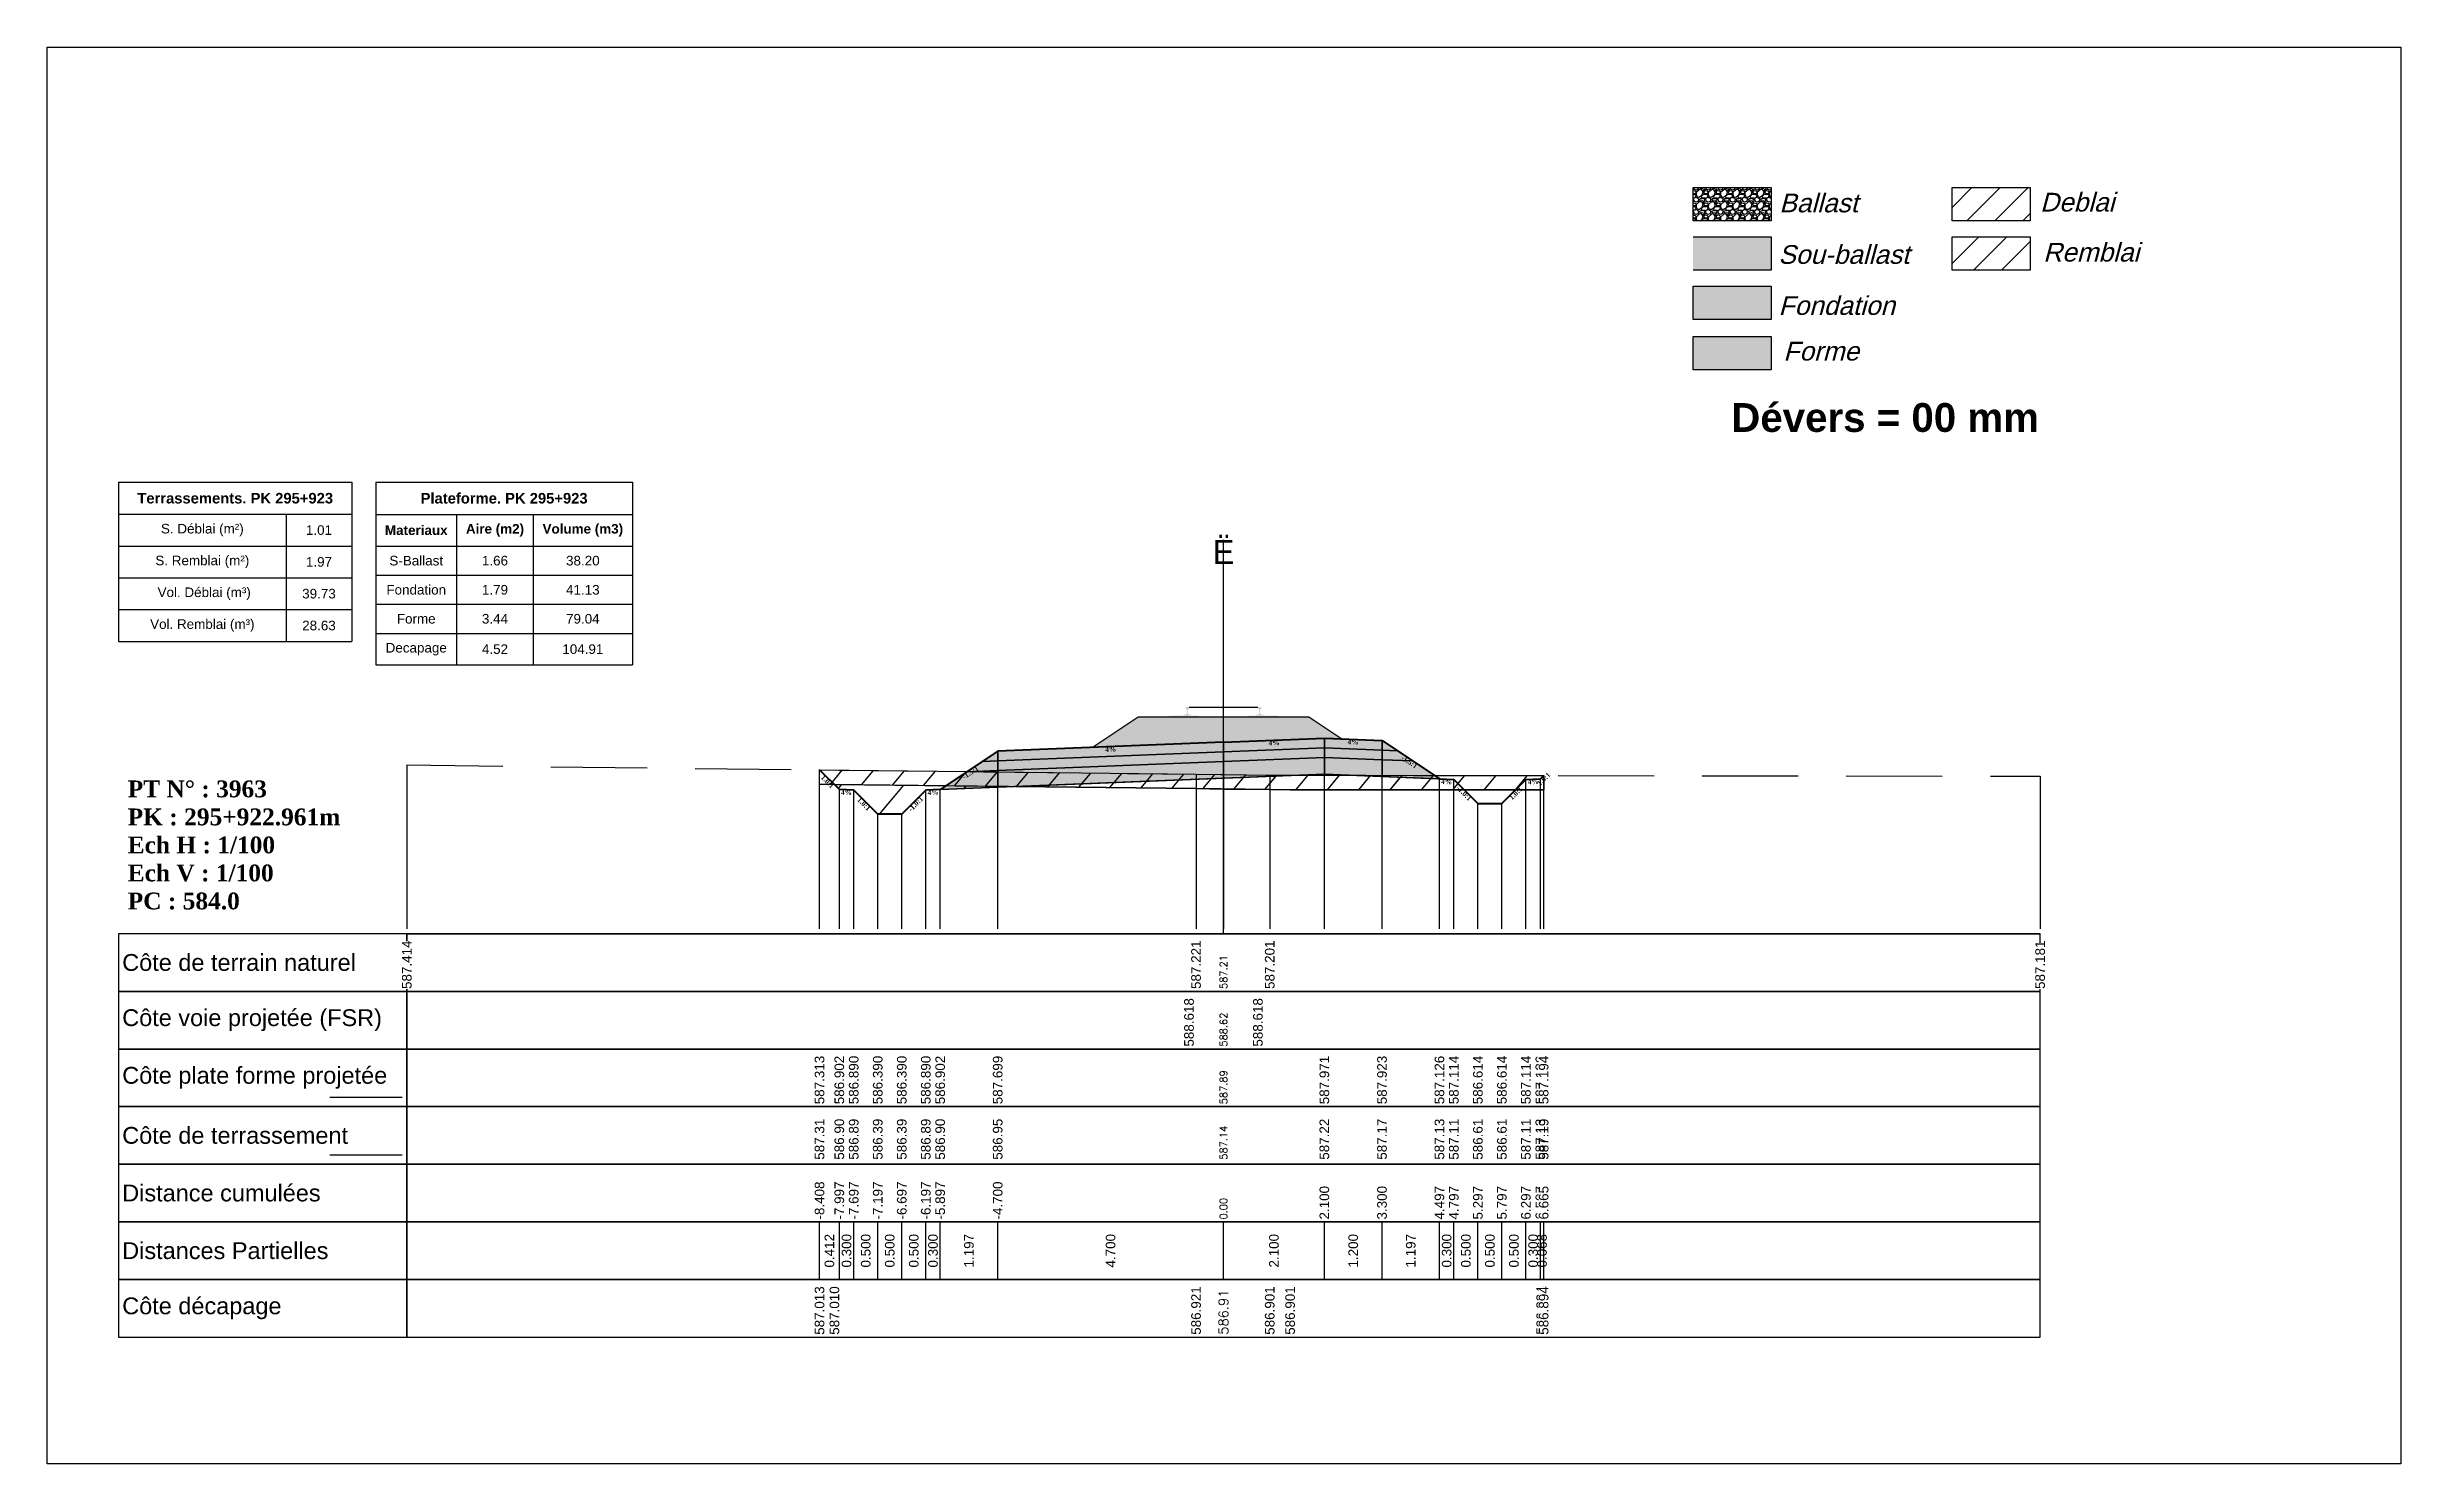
# Model space of a CAD drawing. Header units: millimetres. Extents: x 2762 to 3076, y 916 to 3305.
# Drawn here: x 2950.21 to 2999.21, y 1325.65 to 1355.15 of the extents above; entities that cross this region are included whole.
import ezdxf

# ---------------------------------------------------------------- set-up
doc = ezdxf.new("R2010")
doc.units = ezdxf.units.MM
doc.header["$LTSCALE"] = 2
doc.linetypes.add('CACHE', pattern=[9.525, 6.35, -3.175])
doc.linetypes.add('DASHED', pattern=[0.75, 0.5, -0.25])
for name, color, linetype in [('C-ANNO-TABL', 1, 'Continuous'), ('C-ANNO-TABL-TEXT', 150, 'Continuous'), ('C-ANNO-TABL-TITL', 150, 'Continuous'), ('C-ANNO-TABL-TTBL', 5, 'Continuous'), ('C-ROAD-CORR', 5, 'Continuous'), ('C-ROAD-SCTN', 7, 'Continuous')]:
    doc.layers.add(name, color=color, linetype=linetype)
doc.styles.add('ARIAL', font='arial.ttf')
doc.styles.add('C3D_Etiquette', font='romans.shx')
doc.styles.add('C3D_Profil_Travers', font='romans.shx')
doc.styles.get("Standard").update_dxf_attribs({"font": 'arial.ttf'})

msp = doc.modelspace()

# ---------------------------------------------------------------- texts
at = {"insert": (2985.274, 1347.733), "char_height": 0.6, "attachment_point": 1}
msp.add_mtext_dynamic_manual_height_columns('{\\fArial|b1|i0|c0|p34;Dévers = 00 mm}', width=8.82587, gutter_width=1.25, heights=[0], dxfattribs=at)
at = {"color": 7, "linetype": 'Continuous', "lineweight": -3}
for s, insert, char_height, attachment_point, style in [('{\\fWingdings|b0|i0|c2|p0;Ë}', (2974.705, 1344.384), 0.5, 8, 'C3D_Profil_Travers'), ('{\\fTimes New Roman|b1|i0|c0|p18;PT N° : 3963\\PPK : 295+922.961m\\PEch H : 1/100\\PEch V : 1/100\\PPC : 584.0}', (2951.893, 1337.184), 0.35, 7, 'C3D_Profil_Travers'), ('{\\fArial|b0|i0|c0|p34;Côte de terrain naturel}', (2951.779, 1336.084), 0.35, 4, 'C3D_Etiquette'), ('{\\fArial|b0|i0|c0|p34;Côte plate forme projetée}', (2951.779, 1333.684), 0.35, 4, 'C3D_Etiquette'), ('{\\fArial|b0|i0|c0|p34;Côte de terrassement}', (2951.779, 1332.484), 0.35, 4, 'C3D_Etiquette'), ('{\\fArial|b0|i0|c0|p34;Distance cumulées}', (2951.779, 1331.284), 0.35, 4, 'C3D_Etiquette'), ('{\\fArial|b0|i0|c0|p34;Distances Partielles}', (2951.779, 1330.084), 0.35, 4, 'C3D_Etiquette'), ('{\\fArial|b0|i0|c0|p34;Côte décapage}', (2951.779, 1328.884), 0.35, 4, 'C3D_Etiquette')]:
    msp.add_mtext(s, dxfattribs=dict(at, insert=insert, char_height=char_height, attachment_point=attachment_point, style=style))
at = {"color": 7, "linetype": 'Continuous', "lineweight": -3, "char_height": 0.1, "attachment_point": 2, "style": 'C3D_Etiquette'}
for s, insert, width, rotation in [('{\\fTimes New Roman|b1|i0|c0|p18;4%}', (2975.755, 1340.709), 0.37094, 2.2906), ('{\\fTimes New Roman|b1|i0|c0|p18;4%}', (2977.404, 1340.727), 0.42071, 357.7094), ('{\\fTimes New Roman|b1|i0|c0|p18;-1.5:1}', (2969.408, 1340.081), 0.34598, 33.6901), ('{\\fTimes New Roman|b1|i0|c0|p18;4%}', (2972.355, 1340.573), 0.42071, 2.2906), ('{\\fTimes New Roman|b1|i0|c0|p18;-1.5:1}', (2978.601, 1340.305), 0.34598, 326.3099), ('{\\fTimes New Roman|b1|i0|c0|p18;1.0:1}', (2966.499, 1339.888), 0.29001, 315), ('{\\fTimes New Roman|b1|i0|c0|p18;4%}', (2966.858, 1339.675), 0.37094, 357.7094), ('{\\fTimes New Roman|b1|i0|c0|p18;4%}', (2968.658, 1339.675), 0.42071, 2.2906), ('{\\fTimes New Roman|b1|i0|c0|p18;4%}', (2979.351, 1339.899), 0.42071, 357.7094), ('{\\fTimes New Roman|b1|i0|c0|p18;-1.0:1}', (2979.749, 1339.645), 0.34598, 315), ('{\\fTimes New Roman|b1|i0|c0|p18;1.0:1}', (2980.754, 1339.645), 0.29001, 45), ('{\\fTimes New Roman|b1|i0|c0|p18;4%}', (2981.152, 1339.899), 0.37094, 2.2906), ('{\\fTimes New Roman|b1|i0|c0|p18;1.0:1}', (2981.338, 1339.941), 0.29001, 45), ('{\\fTimes New Roman|b1|i0|c0|p18;1.0:1}', (2967.255, 1339.421), 0.29001, 315), ('{\\fTimes New Roman|b1|i0|c0|p18;-1.0:1}', (2968.261, 1339.421), 0.34598, 45)]:
    msp.add_mtext(s, dxfattribs=dict(at, insert=insert, width=width, rotation=rotation))
at = {"color": 7, "linetype": 'Continuous', "lineweight": -3, "rotation": 90, "style": 'C3D_Profil_Travers'}
for s, insert, char_height, attachment_point in [('587.21', (2974.705, 1335.534), 0.15, 4), ('588.62', (2974.705, 1334.334), 0.15, 4), ('587.89', (2974.705, 1333.134), 0.15, 4), ('{\\fArial|b0|i0|c0|p34;587.31}', (2966.296, 1331.979), 0.2, 4), ('{\\fArial|b0|i0|c0|p34;586.90}', (2966.708, 1331.979), 0.2, 4), ('{\\fArial|b0|i0|c0|p34;586.89}', (2967.008, 1331.979), 0.2, 4), ('{\\fArial|b0|i0|c0|p34;586.39}', (2967.508, 1331.979), 0.2, 4), ('{\\fArial|b0|i0|c0|p34;586.39}', (2968.008, 1331.979), 0.2, 4), ('{\\fArial|b0|i0|c0|p34;586.89}', (2968.508, 1331.979), 0.2, 4), ('{\\fArial|b0|i0|c0|p34;586.90}', (2968.808, 1331.979), 0.2, 4), ('{\\fArial|b0|i0|c0|p34;586.95}', (2970.005, 1331.979), 0.2, 4), ('{\\fArial|b0|i0|c0|p34;587.22}', (2976.805, 1331.979), 0.2, 4), ('{\\fArial|b0|i0|c0|p34;587.17}', (2978.005, 1331.979), 0.2, 4), ('{\\fArial|b0|i0|c0|p34;587.13}', (2979.201, 1331.979), 0.2, 4), ('{\\fArial|b0|i0|c0|p34;587.11}', (2979.501, 1331.979), 0.2, 4), ('{\\fArial|b0|i0|c0|p34;586.61}', (2980.001, 1331.979), 0.2, 4), ('{\\fArial|b0|i0|c0|p34;586.61}', (2980.501, 1331.979), 0.2, 4), ('{\\fArial|b0|i0|c0|p34;587.11}', (2981.001, 1331.979), 0.2, 4), ('{\\fArial|b0|i0|c0|p34;587.13}', (2981.301, 1331.979), 0.2, 4), ('{\\fArial|b0|i0|c0|p34;587.19}', (2981.37, 1331.979), 0.2, 4), ('587.14', (2974.705, 1331.979), 0.15, 4), ('0.00', (2974.705, 1330.734), 0.15, 4), ('{\\fArial|b0|i0|c0|p34;0.412}', (2966.502, 1330.084), 0.2, 5), ('{\\fArial|b0|i0|c0|p34;0.300}', (2966.858, 1330.084), 0.2, 5), ('{\\fArial|b0|i0|c0|p34;0.500}', (2967.258, 1330.084), 0.2, 5), ('{\\fArial|b0|i0|c0|p34;0.500}', (2967.758, 1330.084), 0.2, 5), ('{\\fArial|b0|i0|c0|p34;0.500}', (2968.258, 1330.084), 0.2, 5), ('{\\fArial|b0|i0|c0|p34;0.300}', (2968.658, 1330.084), 0.2, 5), ('{\\fArial|b0|i0|c0|p34;1.197}', (2969.406, 1330.084), 0.2, 5), ('{\\fArial|b0|i0|c0|p34;4.700}', (2972.355, 1330.084), 0.2, 5), ('{\\fArial|b0|i0|c0|p34;2.100}', (2975.755, 1330.084), 0.2, 5), ('{\\fArial|b0|i0|c0|p34;1.200}', (2977.405, 1330.084), 0.2, 5), ('{\\fArial|b0|i0|c0|p34;1.197}', (2978.603, 1330.084), 0.2, 5), ('{\\fArial|b0|i0|c0|p34;0.300}', (2979.351, 1330.084), 0.2, 5), ('{\\fArial|b0|i0|c0|p34;0.500}', (2979.751, 1330.084), 0.2, 5), ('{\\fArial|b0|i0|c0|p34;0.500}', (2980.251, 1330.084), 0.2, 5), ('{\\fArial|b0|i0|c0|p34;0.500}', (2980.751, 1330.084), 0.2, 5), ('{\\fArial|b0|i0|c0|p34;0.300}', (2981.151, 1330.084), 0.2, 5), ('{\\fArial|b0|i0|c0|p34;0.068}', (2981.336, 1330.084), 0.2, 5), ('586.91', (2974.705, 1328.334), 0.2, 4)]:
    msp.add_mtext(s, dxfattribs=dict(at, insert=insert, char_height=char_height, attachment_point=attachment_point))
at = {"color": 7, "linetype": 'Continuous', "lineweight": -3, "insert": (2951.779, 1334.884), "char_height": 0.35, "attachment_point": 4}
msp.add_mtext('{\\fArial|b0|i0|c0|p34;Côte voie projetée (FSR)}', dxfattribs=at)
at = {"layer": 'C-ANNO-TABL-TEXT', "color": 7, "style": 'ARIAL', "oblique": 15}
for s, p in [('Ballast', (2986.274, 1351.705)), ('Deblai', (2991.704, 1351.721)), ('Sou-ballast', (2986.254, 1350.632)), ('Remblai', (2991.768, 1350.679)), ('Fondation', (2986.259, 1349.569)), ('Forme', (2986.359, 1348.619))]:
    msp.add_text(s, height=0.39, dxfattribs=at).set_placement(p)
at = {"layer": 'C-ANNO-TABL-TEXT', "color": 7, "linetype": 'Continuous', "lineweight": -3, "char_height": 0.2, "attachment_point": 5, "style": 'ARIAL'}
for s, insert in [('{\\fArial|b0|i0|c0|p34;\\C7;1.01}', (2955.875, 1345.088)), ('{\\fArial|b0|i0|c0|p34;\\C7;S-Ballast}', (2957.9, 1344.451)), ('{\\fArial|b0|i0|c0|p34;\\C7;1.97}', (2955.875, 1344.426)), ('{\\fArial|b0|i0|c0|p34;\\C7;1.66}', (2959.539, 1344.451)), ('{\\C18;\\c0;38.20}', (2961.368, 1344.451)), ('{\\fArial|b0|i0|c0|p34;\\C7;39.73}', (2955.875, 1343.764)), ('{\\fArial|b0|i0|c0|p34;\\C7;Fondation}', (2957.9, 1343.845)), ('{\\fArial|b0|i0|c0|p34;\\C7;1.79}', (2959.539, 1343.845)), ('{\\C18;\\c0;41.13}', (2961.368, 1343.845)), ('{\\fArial|b0|i0|c0|p34;\\C7;28.63}', (2955.875, 1343.101)), ('{\\fArial|b0|i0|c0|p34;\\C7;Forme}', (2957.9, 1343.241)), ('{\\fArial|b0|i0|c0|p34;\\C7;3.44}', (2959.539, 1343.241)), ('{\\C18;\\c0;79.04}', (2961.368, 1343.241)), ('{\\fArial|b0|i0|c0|p34;\\C7;Decapage}', (2957.9, 1342.609)), ('{\\fArial|b0|i0|c0|p34;\\C7;4.52}', (2959.539, 1342.609)), ('{\\C18;\\c0;104.91}', (2961.368, 1342.609))]:
    msp.add_mtext(s, dxfattribs=dict(at, insert=insert))
at = {"layer": 'C-ANNO-TABL-TITL', "color": 7, "linetype": 'Continuous', "lineweight": -3, "attachment_point": 5, "style": 'ARIAL'}
for s, insert, char_height in [('{\\fArial|b1|i0|c0|p34;\\C7;Terrassements. PK 295+923}', (2954.131, 1345.751), 0.22), ('{\\fArial|b1|i0|c0|p34;\\C18;\\c0;Plateforme. PK 295+923}', (2959.729, 1345.75), 0.22), ('{\\fArial|b0|i0|c0|p34;\\C7;S. Déblai (m²) }', (2953.447, 1345.088), 0.2), ('{\\fArial|b1|i0|c0|p34;\\C7;Materiaux   }', (2957.9, 1345.085), 0.2), ('{\\fArial|b1|i0|c0|p34;\\C7;Aire (m2)}', (2959.539, 1345.085), 0.2), ('{\\fArial|b1|i0|c0|p34;\\C7;Volume (m3)}', (2961.368, 1345.085), 0.2), ('{\\fArial|b0|i0|c0|p34;\\C7;S. Remblai (m²) }', (2953.447, 1344.426), 0.2), ('{\\fArial|b0|i0|c0|p34;\\C7; Vol. Déblai (m³) }', (2953.447, 1343.764), 0.2), ('{\\fArial|b0|i0|c0|p34;\\C7;Vol. Remblai (m³)}', (2953.447, 1343.101), 0.2)]:
    msp.add_mtext(s, dxfattribs=dict(at, insert=insert, char_height=char_height))

# ---------------------------------------------------------------- hatches: boundary and pattern name
h = msp.add_hatch(color=11)
h.dxf.hatch_style = 1
h.paths.add_polyline_path([(2986.106, 1351.191), (2984.48, 1351.191), (2984.48, 1350.499), (2986.106, 1350.499)])
h = msp.add_hatch(color=30)
h.dxf.hatch_style = 1
h.paths.add_polyline_path([(2986.106, 1350.164), (2984.48, 1350.164), (2984.48, 1349.472), (2986.106, 1349.472)])
h = msp.add_hatch(color=83)
h.dxf.hatch_style = 1
h.paths.add_polyline_path([(2986.106, 1349.118), (2984.48, 1349.118), (2984.48, 1348.426), (2986.106, 1348.426)])
at = {"linetype": 'Continuous', "lineweight": -3}
h = msp.add_hatch(dxfattribs=at)
h.set_pattern_fill('GRAVEL', color=252, scale=0.009, style=0)
h.set_pattern_definition([(228.0128, (2972.136781, 1340.790573), (-1.8288, -2.0574), [0.030755, -3.0447435]), (184.96974, (2972.116207, 1340.767713), (2.743199999, 0.228600013), [0.0527764, -5.2248644]), (132.51045, (2972.063629, 1340.763141), (2.286, -2.5146), [0.0372133, -3.684125]), (267.2737, (2971.974475, 1340.705991), (0.2286, 4.572), [0.0480604, -4.7579794]), (292.83365, (2971.972189, 1340.657985), (-1.143, 2.7432), [0.047127, -4.6655827]), (357.2737, (2971.990477, 1340.614551), (-4.572, 0.2286), [0.0480604, -4.7579794]), (37.69424, (2972.038483, 1340.6122654), (-2.9718, -2.286), [0.0635574, -6.2921804]), (72.25533, (2972.088775, 1340.651127), (1.6002, 5.0292), [0.0600048, -5.940473]), (121.42957, (2972.107063, 1340.708277), (-1.8288, 2.9718), [0.048223, -4.774099]), (175.23636, (2972.081917, 1340.749425), (2.5146, -0.2286), [0.055054, -2.697654]), (222.39744, (2972.027053, 1340.7539974), (-2.7432, -2.5146), [0.071197, -7.0485095]), (138.81407, (2972.20079, 1340.703705), (-1.6002, 1.3716), [0.0243004, -2.405751]), (171.46923, (2972.182501, 1340.719707), (2.9718, -0.4572), [0.0462314, -4.5769175]), (225, (2972.13678, 1340.72657), (-3e-17, -0.2286), [0.032329, -0.29096]), (203.1986, (2972.12078, 1340.753997), (1.143, 0.4572), [0.01741, -1.723556]), (291.8014, (2972.104777, 1340.74714), (-0.2286, 0.6858), [0.024621, -1.206428]), (30.9638, (2972.11392, 1340.72428), (0.6858, 0.4572), [0.039989, -1.292967]), (161.565, (2972.14821, 1340.74485), (0.4572, -0.2286), [0.028916, -0.693981]), (16.38954, (2971.972189, 1340.74714), (2.286, 0.6858), [0.040508, -4.0102944]), (70.34618, (2972.011051, 1340.75857), (-0.9144, -2.5146), [0.033984, -3.3643994]), (293.1986, (2972.14821, 1340.790573), (-0.4572, 1.143), [0.034819, -1.7061465]), (343.61046, (2972.161927, 1340.75857), (-2.286, 0.6858), [0.040508, -4.0102944]), (339.44395, (2971.97219, 1340.605407), (-1.143, 0.4572), [0.039063, -1.914096]), (294.77514, (2972.008765, 1340.591691), (-1.143, 2.5146), [0.0327305, -3.2403234]), (66.8014, (2972.150497, 1340.561973), (0.4572, 1.143), [0.034819, -1.7061465]), (17.35402, (2972.164213, 1340.593977), (-2.9718, -0.9144), [0.0383204, -3.793714]), (69.44395, (2972.038483, 1340.561973), (-0.4572, -1.143), [0.0195316, -1.933628]), (101.3099, (2972.13678, 1340.561973), (-0.2286, 0.9144), [0.011656, -1.1539795]), (165.9638, (2972.134495, 1340.573403), (0.6858, -0.2286), [0.047127, -0.895415]), (186.009, (2972.088775, 1340.584833), (2.286, 0.2286), [0.043674, -4.323723]), (303.69, (2972.11392, 1340.703705), (-0.2286, 0.4572), [0.032969, -0.79126]), (353.15723, (2972.132209, 1340.676273), (3.8862, -0.4572), [0.05756, -5.698441]), (60.9454, (2972.18936, 1340.669415), (-0.9144, -1.6002), [0.023536, -2.330045]), (90, (2972.2008, 1340.69), (-0.2286, 0.2286), [0.013716, -0.214884]), (120.25644, (2972.084203, 1340.591691), (0.9144, -1.6002), [0.031758, -3.1440547]), (48.0128, (2972.068201, 1340.619123), (1.8288, 2.0574), [0.06151, -3.0139886]), (0, (2972.10935, 1340.66484), (0.2286, 0.2286), [0.059436, -0.169164]), (325.30485, (2972.168785, 1340.664843), (2.286, -1.6002), [0.036145, -3.5783385]), (254.0546, (2972.198503, 1340.64427), (-0.2286, -0.9144), [0.033285, -1.6309485]), (207.64598, (2972.189359, 1340.612265), (-4.3434, -2.286), [0.054193, -5.365122]), (175.42608, (2972.141353, 1340.587119), (-2.9718, 0.2286), [0.0573327, -5.675926])])
h.paths.add_polyline_path([(2971.972, 1340.562), (2972.93, 1341.2), (2976.48, 1341.2), (2977.169, 1340.741), (2976.805, 1340.755)])
msp.add_hatch(color=254, dxfattribs=at).paths.add_polyline_path([(2973.487, 1341.019), (2973.487, 1341.204), (2973.602, 1341.225), (2973.95, 1341.225), (2973.95, 1341.23), (2973.876, 1341.23), (2973.876, 1341.24), (2973.877, 1341.241), (2973.879, 1341.242), (2973.88, 1341.242), (2973.9, 1341.244), (2973.903, 1341.244), (2973.906, 1341.246), (2973.934, 1341.256), (2973.937, 1341.257), (2973.938, 1341.258), (2973.939, 1341.26), (2973.94, 1341.264), (2973.941, 1341.271), (2973.942, 1341.28), (2973.943, 1341.291), (2973.943, 1341.314), (2973.942, 1341.33), (2973.942, 1341.337), (2973.941, 1341.343), (2973.94, 1341.347), (2973.94, 1341.349), (2973.939, 1341.353), (2973.938, 1341.354), (2973.937, 1341.356), (2973.936, 1341.357), (2973.935, 1341.358), (2973.919, 1341.363), (2973.917, 1341.365), (2973.916, 1341.366), (2973.915, 1341.367), (2973.915, 1341.37), (2973.915, 1341.388), (2973.916, 1341.392), (2973.917, 1341.395), (2973.919, 1341.397), (2973.921, 1341.399), (2973.924, 1341.4), (2973.925, 1341.4), (2973.929, 1341.401), (2973.933, 1341.402), (2973.936, 1341.402), (2973.94, 1341.402), (2973.945, 1341.402), (2973.948, 1341.402), (2973.951, 1341.402), (2973.955, 1341.402), (2973.958, 1341.402), (2973.962, 1341.402), (2973.967, 1341.402), (2973.97, 1341.402), (2973.974, 1341.401), (2973.978, 1341.4), (2973.979, 1341.4), (2973.981, 1341.399), (2973.984, 1341.397), (2973.986, 1341.395), (2973.987, 1341.392), (2973.987, 1341.388), (2973.987, 1341.37), (2973.987, 1341.367), (2973.987, 1341.366), (2973.986, 1341.365), (2973.984, 1341.363), (2973.968, 1341.358), (2973.967, 1341.357), (2973.965, 1341.356), (2973.964, 1341.354), (2973.964, 1341.353), (2973.963, 1341.349), (2973.962, 1341.347), (2973.962, 1341.343), (2973.961, 1341.337), (2973.96, 1341.33), (2973.96, 1341.314), (2973.96, 1341.291), (2973.961, 1341.28), (2973.962, 1341.271), (2973.963, 1341.264), (2973.964, 1341.26), (2973.965, 1341.258), (2973.966, 1341.257), (2973.968, 1341.256), (2973.997, 1341.246), (2974, 1341.244), (2974.003, 1341.244), (2974.023, 1341.242), (2974.024, 1341.242), (2974.025, 1341.241), (2974.026, 1341.24), (2974.026, 1341.23), (2973.952, 1341.23), (2973.952, 1341.225), (2974.156, 1341.225), (2974.288, 1341.194), (2975.122, 1341.194), (2975.253, 1341.225), (2975.457, 1341.225), (2975.457, 1341.23), (2975.383, 1341.23), (2975.383, 1341.24), (2975.384, 1341.241), (2975.386, 1341.242), (2975.387, 1341.242), (2975.407, 1341.244), (2975.41, 1341.244), (2975.413, 1341.246), (2975.441, 1341.256), (2975.444, 1341.257), (2975.445, 1341.258), (2975.446, 1341.26), (2975.447, 1341.264), (2975.448, 1341.271), (2975.449, 1341.28), (2975.45, 1341.291), (2975.45, 1341.314), (2975.449, 1341.33), (2975.449, 1341.337), (2975.448, 1341.343), (2975.447, 1341.347), (2975.447, 1341.349), (2975.446, 1341.353), (2975.445, 1341.354), (2975.444, 1341.356), (2975.443, 1341.357), (2975.442, 1341.358), (2975.426, 1341.363), (2975.424, 1341.365), (2975.423, 1341.366), (2975.422, 1341.367), (2975.422, 1341.37), (2975.422, 1341.388), (2975.423, 1341.392), (2975.424, 1341.395), (2975.426, 1341.397), (2975.428, 1341.399), (2975.431, 1341.4), (2975.432, 1341.4), (2975.436, 1341.401), (2975.44, 1341.402), (2975.443, 1341.402), (2975.447, 1341.402), (2975.452, 1341.402), (2975.455, 1341.402), (2975.458, 1341.402), (2975.462, 1341.402), (2975.465, 1341.402), (2975.469, 1341.402), (2975.474, 1341.402), (2975.477, 1341.402), (2975.481, 1341.401), (2975.485, 1341.4), (2975.486, 1341.4), (2975.488, 1341.399), (2975.491, 1341.397), (2975.493, 1341.395), (2975.494, 1341.392), (2975.494, 1341.388), (2975.494, 1341.37), (2975.494, 1341.367), (2975.494, 1341.366), (2975.493, 1341.365), (2975.491, 1341.363), (2975.475, 1341.358), (2975.474, 1341.357), (2975.472, 1341.356), (2975.471, 1341.354), (2975.471, 1341.353), (2975.47, 1341.349), (2975.469, 1341.347), (2975.469, 1341.343), (2975.468, 1341.337), (2975.467, 1341.33), (2975.467, 1341.314), (2975.467, 1341.291), (2975.468, 1341.28), (2975.469, 1341.271), (2975.47, 1341.264), (2975.471, 1341.26), (2975.472, 1341.258), (2975.473, 1341.257), (2975.475, 1341.256), (2975.504, 1341.246), (2975.507, 1341.244), (2975.51, 1341.244), (2975.53, 1341.242), (2975.531, 1341.242), (2975.532, 1341.241), (2975.533, 1341.24), (2975.533, 1341.23), (2975.459, 1341.23), (2975.459, 1341.225), (2975.807, 1341.225), (2975.922, 1341.204), (2975.922, 1341.019)])
h = msp.add_hatch(color=11, dxfattribs=at)
h.paths.add_polyline_path([(2978.005, 1340.507), (2978.005, 1340.707), (2978.324, 1340.495)])
h.paths.add_polyline_path([(2976.805, 1340.555), (2976.805, 1340.755), (2978.005, 1340.707), (2978.005, 1340.507)])
h.paths.add_polyline_path([(2974.705, 1340.471), (2974.705, 1340.671), (2976.805, 1340.755), (2976.805, 1340.555)])
h.paths.add_polyline_path([(2970.005, 1340.283), (2970.005, 1340.483), (2974.705, 1340.671), (2974.705, 1340.471)])
h.paths.add_polyline_path([(2969.685, 1340.271), (2970.005, 1340.483), (2970.005, 1340.283)])
h = msp.add_hatch(color=83, dxfattribs=at)
h.paths.add_polyline_path([(2978.005, 1339.957), (2978.005, 1340.307), (2978.643, 1340.282), (2979.201, 1339.909)])
h.paths.add_polyline_path([(2976.805, 1340.005), (2976.805, 1340.355), (2978.005, 1340.307), (2978.005, 1339.957)])
h.paths.add_polyline_path([(2974.705, 1339.921), (2974.705, 1340.271), (2976.805, 1340.355), (2976.805, 1340.005)])
h.paths.add_polyline_path([(2970.005, 1339.733), (2970.005, 1340.083), (2974.705, 1340.271), (2974.705, 1339.921)])
h.paths.add_polyline_path([(2968.808, 1339.685), (2969.366, 1340.058), (2970.005, 1340.083), (2970.005, 1339.733)])
h = msp.add_hatch(color=30, dxfattribs=at)
h.paths.add_polyline_path([(2978.005, 1340.307), (2978.005, 1340.507), (2978.324, 1340.495), (2978.643, 1340.282)])
h.paths.add_polyline_path([(2976.805, 1340.355), (2976.805, 1340.555), (2978.005, 1340.507), (2978.005, 1340.307)])
h.paths.add_polyline_path([(2974.705, 1340.271), (2974.705, 1340.471), (2976.805, 1340.555), (2976.805, 1340.355)])
h.paths.add_polyline_path([(2970.005, 1340.083), (2970.005, 1340.283), (2974.705, 1340.471), (2974.705, 1340.271)])
h.paths.add_polyline_path([(2969.366, 1340.058), (2969.685, 1340.271), (2970.005, 1340.283), (2970.005, 1340.083)])
h = msp.add_hatch(dxfattribs=at)
h.set_pattern_fill('_U', color=150, scale=0.5, angle=50, style=0, pattern_type=0)
h.set_pattern_definition([(50, (2980.78254, 1339.6785), (-0.383022, 0.321394), [])])
h.paths.add_polyline_path([(2980.783, 1339.678), (2981.001, 1339.897), (2981.301, 1339.909), (2981.37, 1339.978), (2981.37, 1339.678), (2981.319, 1339.678)])
h.paths.add_polyline_path([(2979.095, 1339.981), (2981.37, 1339.978), (2981.301, 1339.909), (2981.001, 1339.897), (2980.783, 1339.678), (2979.719, 1339.68), (2979.501, 1339.897), (2979.201, 1339.909)])
h.paths.add_polyline_path([(2968.929, 1339.766), (2969.371, 1340.061), (2974.134, 1340.005), (2975.668, 1339.985), (2979.095, 1339.981), (2979.201, 1339.909), (2979.501, 1339.897), (2979.719, 1339.68), (2975.668, 1339.685), (2974.134, 1339.705)])
h.paths.add_polyline_path([(2966.296, 1340.097), (2969.371, 1340.061), (2968.929, 1339.766), (2966.6, 1339.794)])
h.paths.add_polyline_path([(2966.296, 1339.797), (2966.296, 1340.097), (2966.6, 1339.794)])
h = msp.add_hatch(dxfattribs=at)
h.set_pattern_fill('_U', color=3, angle=50, style=0, pattern_type=0)
h.set_pattern_definition([(50, (2980.7825, 1339.6785), (-0.766044, 0.64279), [])])
h.paths.add_polyline_path([(2980.783, 1339.678), (2981.001, 1339.897), (2981.301, 1339.909), (2981.37, 1339.978), (2981.37, 1339.678), (2981.319, 1339.678)])
h.paths.add_polyline_path([(2970.393, 1339.749), (2976.805, 1340.005), (2979.501, 1339.897), (2979.719, 1339.68), (2975.668, 1339.685), (2974.134, 1339.705)])
h.paths.add_polyline_path([(2966.296, 1339.797), (2966.296, 1340.097), (2966.6, 1339.794)])
h = msp.add_hatch(dxfattribs=at)
h.set_pattern_fill('_U', color=1, angle=50, style=0, pattern_type=0)
h.set_pattern_definition([(50, (2979.719, 1339.6798), (-0.766044, 0.64279), [])])
h.paths.add_polyline_path([(2979.719, 1339.68), (2980.783, 1339.678), (2980.501, 1339.397), (2980.001, 1339.397)])
h.paths.add_polyline_path([(2966.6, 1339.794), (2970.393, 1339.749), (2968.508, 1339.673), (2968.008, 1339.173), (2967.508, 1339.173), (2967.008, 1339.673), (2966.708, 1339.685)])

# ---------------------------------------------------------------- linework, layer by layer
for p, q in [((2984.48, 1352.219), (2986.106, 1352.219)), ((2984.48, 1352.219), (2986.106, 1352.219)), ((2984.48, 1351.527), (2984.48, 1352.219)), ((2986.106, 1352.219), (2986.106, 1351.527)), ((2986.106, 1352.219), (2986.106, 1351.527)), ((2989.873, 1352.219), (2991.499, 1352.219)), ((2989.873, 1351.527), (2989.873, 1352.219)), ((2991.499, 1352.219), (2991.499, 1351.527)), ((2986.106, 1351.527), (2984.48, 1351.527)), ((2986.106, 1351.527), (2984.48, 1351.527)), ((2991.499, 1351.527), (2989.873, 1351.527)), ((2984.48, 1351.191), (2986.106, 1351.191)), ((2986.106, 1351.191), (2986.106, 1350.499)), ((2989.873, 1351.191), (2991.499, 1351.191)), ((2989.873, 1350.499), (2989.873, 1351.191)), ((2991.499, 1351.191), (2991.499, 1350.499)), ((2986.106, 1350.499), (2984.48, 1350.499)), ((2991.499, 1350.499), (2989.873, 1350.499)), ((2984.48, 1350.164), (2986.106, 1350.164)), ((2984.48, 1349.472), (2984.48, 1350.164)), ((2986.106, 1350.164), (2986.106, 1349.472)), ((2986.106, 1349.472), (2984.48, 1349.472)), ((2984.48, 1349.118), (2986.106, 1349.118)), ((2984.48, 1348.426), (2984.48, 1349.118)), ((2986.106, 1349.118), (2986.106, 1348.426)), ((2986.106, 1348.426), (2984.48, 1348.426))]:
    msp.add_line(p, q)
at = {"linetype": 'Continuous'}
for p, q in [((2984.483, 1352.172), (2984.48, 1352.173)), ((2984.48, 1352.17), (2984.483, 1352.172)), ((2984.52, 1352.144), (2984.48, 1352.15)), ((2984.48, 1352.104), (2984.53, 1352.098)), ((2984.48, 1352.083), (2984.506, 1352.083)), ((2984.532, 1352.019), (2984.48, 1351.992)), ((2984.483, 1351.918), (2984.48, 1351.919)), ((2984.48, 1351.916), (2984.483, 1351.918)), ((2984.484, 1351.969), (2984.499, 1351.934)), ((2984.485, 1351.969), (2984.501, 1352.005)), ((2984.486, 1352.219), (2984.499, 1352.188)), ((2984.498, 1352.188), (2984.541, 1352.175)), ((2984.498, 1351.934), (2984.541, 1351.921)), ((2984.501, 1352.005), (2984.542, 1352.018)), ((2984.505, 1352.086), (2984.539, 1352.063)), ((2984.543, 1352.128), (2984.522, 1352.145)), ((2984.529, 1352.088), (2984.542, 1352.111)), ((2984.539, 1352.061), (2984.529, 1352.025)), ((2984.541, 1352.175), (2984.585, 1352.188)), ((2984.541, 1352.016), (2984.582, 1352.001)), ((2984.541, 1351.921), (2984.585, 1351.934)), ((2984.544, 1352.129), (2984.542, 1352.076)), ((2984.542, 1352.111), (2984.542, 1352.127)), ((2984.542, 1352.076), (2984.562, 1352.028)), ((2984.609, 1352.175), (2984.55, 1352.122)), ((2984.609, 1351.921), (2984.55, 1351.868)), ((2984.562, 1352.025), (2984.615, 1352.022)), ((2984.581, 1352.003), (2984.596, 1351.97)), ((2984.585, 1352.187), (2984.596, 1352.219)), ((2984.585, 1351.933), (2984.598, 1351.969)), ((2984.662, 1352.175), (2984.601, 1352.18)), ((2984.662, 1351.921), (2984.601, 1351.926)), ((2984.642, 1351.939), (2984.614, 1351.969)), ((2984.615, 1352.025), (2984.671, 1352.068)), ((2984.615, 1351.969), (2984.623, 1351.989)), ((2984.642, 1352.193), (2984.618, 1352.219)), ((2984.671, 1351.989), (2984.623, 1351.984)), ((2984.685, 1352.199), (2984.627, 1352.194)), ((2984.685, 1351.945), (2984.627, 1351.94)), ((2984.649, 1352.033), (2984.694, 1352.083)), ((2984.668, 1352.003), (2984.65, 1352.034)), ((2984.689, 1352.131), (2984.661, 1352.176)), ((2984.689, 1351.877), (2984.661, 1351.922)), ((2984.73, 1351.999), (2984.666, 1352.004)), ((2984.671, 1352.068), (2984.691, 1352.132)), ((2984.722, 1351.982), (2984.671, 1351.994)), ((2984.688, 1352.175), (2984.698, 1352.15)), ((2984.688, 1351.921), (2984.698, 1351.896)), ((2984.707, 1352.183), (2984.689, 1352.176)), ((2984.707, 1351.929), (2984.689, 1351.922)), ((2984.694, 1352.083), (2984.76, 1352.083)), ((2984.699, 1352.149), (2984.737, 1352.172)), ((2984.724, 1352.152), (2984.699, 1352.127)), ((2984.699, 1352.127), (2984.719, 1352.096)), ((2984.699, 1351.895), (2984.737, 1351.918)), ((2984.719, 1352.219), (2984.701, 1352.198)), ((2984.719, 1352.219), (2984.701, 1352.198)), ((2984.724, 1351.97), (2984.701, 1351.944)), ((2984.737, 1352.172), (2984.706, 1352.182)), ((2984.737, 1351.918), (2984.706, 1351.928)), ((2984.72, 1352.106), (2984.784, 1352.098)), ((2984.724, 1351.969), (2984.722, 1351.982)), ((2984.774, 1352.144), (2984.724, 1352.151)), ((2984.774, 1352.144), (2984.724, 1352.151)), ((2984.786, 1352.019), (2984.733, 1351.991)), ((2984.738, 1351.969), (2984.753, 1351.934)), ((2984.739, 1351.969), (2984.755, 1352.005)), ((2984.74, 1352.219), (2984.753, 1352.188)), ((2984.74, 1352.219), (2984.753, 1352.188)), ((2984.752, 1352.188), (2984.795, 1352.175)), ((2984.752, 1352.188), (2984.795, 1352.175)), ((2984.752, 1351.934), (2984.795, 1351.921)), ((2984.755, 1352.005), (2984.796, 1352.018)), ((2984.759, 1352.086), (2984.793, 1352.063)), ((2984.797, 1352.128), (2984.776, 1352.145)), ((2984.797, 1352.128), (2984.776, 1352.145)), ((2984.783, 1352.088), (2984.796, 1352.111)), ((2984.793, 1352.061), (2984.783, 1352.025)), ((2984.795, 1352.175), (2984.839, 1352.188)), ((2984.795, 1352.175), (2984.839, 1352.188)), ((2984.795, 1352.016), (2984.836, 1352.001)), ((2984.795, 1351.921), (2984.839, 1351.934)), ((2984.798, 1352.129), (2984.796, 1352.076)), ((2984.798, 1352.129), (2984.796, 1352.076)), ((2984.796, 1352.111), (2984.796, 1352.127)), ((2984.796, 1352.111), (2984.796, 1352.127)), ((2984.796, 1352.076), (2984.816, 1352.028)), ((2984.863, 1352.175), (2984.804, 1352.122)), ((2984.863, 1352.175), (2984.804, 1352.122)), ((2984.863, 1351.921), (2984.804, 1351.868)), ((2984.816, 1352.025), (2984.869, 1352.022)), ((2984.835, 1352.003), (2984.85, 1351.97)), ((2984.839, 1352.187), (2984.85, 1352.219)), ((2984.839, 1352.187), (2984.85, 1352.219)), ((2984.839, 1351.933), (2984.852, 1351.969)), ((2984.916, 1352.175), (2984.855, 1352.18)), ((2984.916, 1352.175), (2984.855, 1352.18)), ((2984.916, 1351.921), (2984.855, 1351.926)), ((2984.896, 1351.939), (2984.868, 1351.969)), ((2984.869, 1352.025), (2984.925, 1352.068)), ((2984.869, 1352.025), (2984.925, 1352.068)), ((2984.869, 1351.969), (2984.877, 1351.989)), ((2984.896, 1352.193), (2984.872, 1352.219)), ((2984.896, 1352.193), (2984.872, 1352.219)), ((2984.925, 1351.989), (2984.877, 1351.984)), ((2984.939, 1352.199), (2984.881, 1352.194)), ((2984.939, 1352.199), (2984.881, 1352.194)), ((2984.939, 1351.945), (2984.881, 1351.94)), ((2984.903, 1352.033), (2984.948, 1352.083)), ((2984.903, 1352.033), (2984.948, 1352.083)), ((2984.922, 1352.003), (2984.904, 1352.034)), ((2984.922, 1352.003), (2984.904, 1352.034)), ((2984.943, 1352.131), (2984.915, 1352.176)), ((2984.943, 1352.131), (2984.915, 1352.176)), ((2984.943, 1351.877), (2984.915, 1351.922)), ((2984.984, 1351.999), (2984.92, 1352.004)), ((2984.984, 1351.999), (2984.92, 1352.004)), ((2984.925, 1352.068), (2984.945, 1352.132)), ((2984.925, 1352.068), (2984.945, 1352.132)), ((2984.976, 1351.982), (2984.925, 1351.994)), ((2984.976, 1351.982), (2984.925, 1351.994)), ((2984.942, 1352.175), (2984.952, 1352.15)), ((2984.942, 1352.175), (2984.952, 1352.15)), ((2984.942, 1351.921), (2984.952, 1351.896)), ((2984.961, 1352.183), (2984.943, 1352.176)), ((2984.961, 1352.183), (2984.943, 1352.176)), ((2984.961, 1351.929), (2984.943, 1351.922)), ((2984.948, 1352.083), (2985.014, 1352.083)), ((2984.948, 1352.083), (2985.014, 1352.083)), ((2984.953, 1352.149), (2984.991, 1352.172)), ((2984.953, 1352.149), (2984.991, 1352.172)), ((2984.978, 1352.152), (2984.953, 1352.127)), ((2984.978, 1352.152), (2984.953, 1352.127)), ((2984.953, 1352.127), (2984.973, 1352.096)), ((2984.953, 1352.127), (2984.973, 1352.096)), ((2984.953, 1351.895), (2984.991, 1351.918)), ((2984.973, 1352.219), (2984.955, 1352.198)), ((2984.973, 1352.219), (2984.955, 1352.198)), ((2984.978, 1351.97), (2984.955, 1351.944)), ((2984.978, 1351.97), (2984.955, 1351.944)), ((2984.991, 1352.172), (2984.96, 1352.182)), ((2984.991, 1352.172), (2984.96, 1352.182)), ((2984.991, 1351.918), (2984.96, 1351.928)), ((2984.974, 1352.106), (2985.038, 1352.098)), ((2984.974, 1352.106), (2985.038, 1352.098)), ((2984.978, 1351.969), (2984.976, 1351.982)), ((2984.978, 1351.969), (2984.976, 1351.982)), ((2985.028, 1352.144), (2984.978, 1352.151)), ((2985.028, 1352.144), (2984.978, 1352.151)), ((2985.04, 1352.019), (2984.987, 1351.991)), ((2985.04, 1352.019), (2984.987, 1351.991)), ((2984.992, 1351.969), (2985.007, 1351.934)), ((2984.992, 1351.969), (2985.007, 1351.934)), ((2984.993, 1351.969), (2985.009, 1352.005)), ((2984.993, 1351.969), (2985.009, 1352.005)), ((2984.994, 1352.219), (2985.007, 1352.188)), ((2984.994, 1352.219), (2985.007, 1352.188)), ((2985.006, 1352.188), (2985.049, 1352.175)), ((2985.006, 1352.188), (2985.049, 1352.175)), ((2985.006, 1351.934), (2985.049, 1351.921)), ((2985.006, 1351.934), (2985.049, 1351.921)), ((2985.009, 1352.005), (2985.05, 1352.018)), ((2985.009, 1352.005), (2985.05, 1352.018)), ((2985.013, 1352.086), (2985.047, 1352.063)), ((2985.013, 1352.086), (2985.047, 1352.063)), ((2985.051, 1352.128), (2985.03, 1352.145)), ((2985.051, 1352.128), (2985.03, 1352.145)), ((2985.037, 1352.088), (2985.05, 1352.111)), ((2985.037, 1352.088), (2985.05, 1352.111)), ((2985.047, 1352.061), (2985.037, 1352.025)), ((2985.047, 1352.061), (2985.037, 1352.025)), ((2985.049, 1352.175), (2985.093, 1352.188)), ((2985.049, 1352.175), (2985.093, 1352.188)), ((2985.049, 1352.016), (2985.09, 1352.001)), ((2985.049, 1352.016), (2985.09, 1352.001)), ((2985.049, 1351.921), (2985.093, 1351.934)), ((2985.049, 1351.921), (2985.093, 1351.934)), ((2985.052, 1352.129), (2985.05, 1352.076)), ((2985.052, 1352.129), (2985.05, 1352.076)), ((2985.05, 1352.111), (2985.05, 1352.127)), ((2985.05, 1352.111), (2985.05, 1352.127)), ((2985.05, 1352.076), (2985.07, 1352.028)), ((2985.05, 1352.076), (2985.07, 1352.028)), ((2985.117, 1352.175), (2985.058, 1352.122)), ((2985.117, 1352.175), (2985.058, 1352.122)), ((2985.117, 1351.921), (2985.058, 1351.868)), ((2985.117, 1351.921), (2985.058, 1351.868)), ((2985.07, 1352.025), (2985.123, 1352.022)), ((2985.07, 1352.025), (2985.123, 1352.022)), ((2985.089, 1352.003), (2985.104, 1351.97)), ((2985.089, 1352.003), (2985.104, 1351.97)), ((2985.093, 1352.187), (2985.104, 1352.219)), ((2985.093, 1352.187), (2985.104, 1352.219)), ((2985.093, 1351.933), (2985.106, 1351.969)), ((2985.093, 1351.933), (2985.106, 1351.969)), ((2985.17, 1352.175), (2985.109, 1352.18)), ((2985.17, 1352.175), (2985.109, 1352.18)), ((2985.17, 1351.921), (2985.109, 1351.926)), ((2985.17, 1351.921), (2985.109, 1351.926)), ((2985.15, 1351.939), (2985.122, 1351.969)), ((2985.15, 1351.939), (2985.122, 1351.969)), ((2985.123, 1352.025), (2985.179, 1352.068)), ((2985.123, 1352.025), (2985.179, 1352.068)), ((2985.123, 1351.969), (2985.131, 1351.989)), ((2985.123, 1351.969), (2985.131, 1351.989)), ((2985.15, 1352.193), (2985.126, 1352.219)), ((2985.15, 1352.193), (2985.126, 1352.219)), ((2985.179, 1351.989), (2985.131, 1351.984)), ((2985.179, 1351.989), (2985.131, 1351.984)), ((2985.193, 1352.199), (2985.135, 1352.194)), ((2985.193, 1352.199), (2985.135, 1352.194)), ((2985.193, 1351.945), (2985.135, 1351.94)), ((2985.193, 1351.945), (2985.135, 1351.94)), ((2985.157, 1352.033), (2985.202, 1352.083)), ((2985.157, 1352.033), (2985.202, 1352.083)), ((2985.176, 1352.003), (2985.158, 1352.034)), ((2985.176, 1352.003), (2985.158, 1352.034)), ((2985.197, 1352.131), (2985.169, 1352.176)), ((2985.197, 1352.131), (2985.169, 1352.176)), ((2985.197, 1351.877), (2985.169, 1351.922)), ((2985.197, 1351.877), (2985.169, 1351.922)), ((2985.238, 1351.999), (2985.174, 1352.004)), ((2985.238, 1351.999), (2985.174, 1352.004)), ((2985.179, 1352.068), (2985.199, 1352.132)), ((2985.179, 1352.068), (2985.199, 1352.132)), ((2985.23, 1351.982), (2985.179, 1351.994)), ((2985.23, 1351.982), (2985.179, 1351.994)), ((2985.196, 1352.175), (2985.206, 1352.15)), ((2985.196, 1352.175), (2985.206, 1352.15)), ((2985.196, 1351.921), (2985.206, 1351.896)), ((2985.196, 1351.921), (2985.206, 1351.896)), ((2985.215, 1352.183), (2985.197, 1352.176)), ((2985.215, 1352.183), (2985.197, 1352.176)), ((2985.215, 1351.929), (2985.197, 1351.922)), ((2985.215, 1351.929), (2985.197, 1351.922)), ((2985.202, 1352.083), (2985.268, 1352.083)), ((2985.202, 1352.083), (2985.268, 1352.083)), ((2985.207, 1352.149), (2985.245, 1352.172)), ((2985.207, 1352.149), (2985.245, 1352.172)), ((2985.232, 1352.152), (2985.207, 1352.127)), ((2985.232, 1352.152), (2985.207, 1352.127)), ((2985.207, 1352.127), (2985.227, 1352.096)), ((2985.207, 1352.127), (2985.227, 1352.096)), ((2985.207, 1351.895), (2985.245, 1351.918)), ((2985.207, 1351.895), (2985.245, 1351.918)), ((2985.227, 1352.219), (2985.209, 1352.198)), ((2985.227, 1352.219), (2985.209, 1352.198)), ((2985.232, 1351.97), (2985.209, 1351.944)), ((2985.232, 1351.97), (2985.209, 1351.944)), ((2985.245, 1352.172), (2985.214, 1352.182)), ((2985.245, 1352.172), (2985.214, 1352.182)), ((2985.245, 1351.918), (2985.214, 1351.928)), ((2985.245, 1351.918), (2985.214, 1351.928)), ((2985.228, 1352.106), (2985.292, 1352.098)), ((2985.228, 1352.106), (2985.292, 1352.098)), ((2985.232, 1351.969), (2985.23, 1351.982)), ((2985.232, 1351.969), (2985.23, 1351.982)), ((2985.282, 1352.144), (2985.232, 1352.151)), ((2985.282, 1352.144), (2985.232, 1352.151)), ((2985.294, 1352.019), (2985.241, 1351.991)), ((2985.294, 1352.019), (2985.241, 1351.991)), ((2985.246, 1351.969), (2985.261, 1351.934)), ((2985.246, 1351.969), (2985.261, 1351.934)), ((2985.247, 1351.969), (2985.263, 1352.005)), ((2985.247, 1351.969), (2985.263, 1352.005)), ((2985.248, 1352.219), (2985.261, 1352.188)), ((2985.248, 1352.219), (2985.261, 1352.188)), ((2985.26, 1352.188), (2985.303, 1352.175)), ((2985.26, 1352.188), (2985.303, 1352.175)), ((2985.26, 1351.934), (2985.303, 1351.921)), ((2985.26, 1351.934), (2985.303, 1351.921)), ((2985.263, 1352.005), (2985.304, 1352.018)), ((2985.263, 1352.005), (2985.304, 1352.018)), ((2985.267, 1352.086), (2985.301, 1352.063)), ((2985.267, 1352.086), (2985.301, 1352.063)), ((2985.305, 1352.128), (2985.284, 1352.145)), ((2985.305, 1352.128), (2985.284, 1352.145)), ((2985.291, 1352.088), (2985.304, 1352.111)), ((2985.291, 1352.088), (2985.304, 1352.111)), ((2985.301, 1352.061), (2985.291, 1352.025)), ((2985.301, 1352.061), (2985.291, 1352.025)), ((2985.303, 1352.175), (2985.347, 1352.188)), ((2985.303, 1352.175), (2985.347, 1352.188)), ((2985.303, 1352.016), (2985.344, 1352.001)), ((2985.303, 1352.016), (2985.344, 1352.001)), ((2985.303, 1351.921), (2985.347, 1351.934)), ((2985.303, 1351.921), (2985.347, 1351.934)), ((2985.306, 1352.129), (2985.304, 1352.076)), ((2985.306, 1352.129), (2985.304, 1352.076)), ((2985.304, 1352.111), (2985.304, 1352.127)), ((2985.304, 1352.111), (2985.304, 1352.127)), ((2985.304, 1352.076), (2985.324, 1352.028)), ((2985.304, 1352.076), (2985.324, 1352.028)), ((2985.371, 1352.175), (2985.312, 1352.122)), ((2985.371, 1352.175), (2985.312, 1352.122)), ((2985.371, 1351.921), (2985.312, 1351.868)), ((2985.371, 1351.921), (2985.312, 1351.868)), ((2985.324, 1352.025), (2985.377, 1352.022)), ((2985.324, 1352.025), (2985.377, 1352.022)), ((2985.343, 1352.003), (2985.358, 1351.97)), ((2985.343, 1352.003), (2985.358, 1351.97)), ((2985.347, 1352.187), (2985.358, 1352.219)), ((2985.347, 1352.187), (2985.358, 1352.219)), ((2985.347, 1351.933), (2985.36, 1351.969)), ((2985.347, 1351.933), (2985.36, 1351.969)), ((2985.424, 1352.175), (2985.363, 1352.18)), ((2985.424, 1352.175), (2985.363, 1352.18)), ((2985.424, 1351.921), (2985.363, 1351.926)), ((2985.424, 1351.921), (2985.363, 1351.926)), ((2985.404, 1351.939), (2985.376, 1351.969)), ((2985.404, 1351.939), (2985.376, 1351.969)), ((2985.377, 1352.025), (2985.433, 1352.068)), ((2985.377, 1352.025), (2985.433, 1352.068)), ((2985.377, 1351.969), (2985.385, 1351.989)), ((2985.377, 1351.969), (2985.385, 1351.989)), ((2985.404, 1352.193), (2985.38, 1352.219)), ((2985.404, 1352.193), (2985.38, 1352.219)), ((2985.433, 1351.989), (2985.385, 1351.984)), ((2985.433, 1351.989), (2985.385, 1351.984)), ((2985.447, 1352.199), (2985.389, 1352.194)), ((2985.447, 1352.199), (2985.389, 1352.194)), ((2985.447, 1351.945), (2985.389, 1351.94)), ((2985.447, 1351.945), (2985.389, 1351.94)), ((2985.411, 1352.033), (2985.456, 1352.083)), ((2985.411, 1352.033), (2985.456, 1352.083)), ((2985.43, 1352.003), (2985.412, 1352.034)), ((2985.43, 1352.003), (2985.412, 1352.034)), ((2985.451, 1352.131), (2985.423, 1352.176)), ((2985.451, 1352.131), (2985.423, 1352.176)), ((2985.451, 1351.877), (2985.423, 1351.922)), ((2985.451, 1351.877), (2985.423, 1351.922)), ((2985.492, 1351.999), (2985.428, 1352.004)), ((2985.492, 1351.999), (2985.428, 1352.004)), ((2985.433, 1352.068), (2985.453, 1352.132)), ((2985.433, 1352.068), (2985.453, 1352.132)), ((2985.484, 1351.982), (2985.433, 1351.994)), ((2985.484, 1351.982), (2985.433, 1351.994)), ((2985.45, 1352.175), (2985.46, 1352.15)), ((2985.45, 1352.175), (2985.46, 1352.15)), ((2985.45, 1351.921), (2985.46, 1351.896)), ((2985.45, 1351.921), (2985.46, 1351.896)), ((2985.469, 1352.183), (2985.451, 1352.176)), ((2985.469, 1352.183), (2985.451, 1352.176)), ((2985.469, 1351.929), (2985.451, 1351.922)), ((2985.469, 1351.929), (2985.451, 1351.922)), ((2985.456, 1352.083), (2985.522, 1352.083)), ((2985.456, 1352.083), (2985.522, 1352.083)), ((2985.461, 1352.149), (2985.499, 1352.172)), ((2985.461, 1352.149), (2985.499, 1352.172)), ((2985.486, 1352.152), (2985.461, 1352.127)), ((2985.486, 1352.152), (2985.461, 1352.127)), ((2985.461, 1352.127), (2985.481, 1352.096)), ((2985.461, 1352.127), (2985.481, 1352.096)), ((2985.461, 1351.895), (2985.499, 1351.918)), ((2985.461, 1351.895), (2985.499, 1351.918)), ((2985.481, 1352.219), (2985.463, 1352.198)), ((2985.481, 1352.219), (2985.463, 1352.198)), ((2985.486, 1351.97), (2985.463, 1351.944)), ((2985.486, 1351.97), (2985.463, 1351.944)), ((2985.499, 1352.172), (2985.468, 1352.182)), ((2985.499, 1352.172), (2985.468, 1352.182)), ((2985.499, 1351.918), (2985.468, 1351.928)), ((2985.499, 1351.918), (2985.468, 1351.928)), ((2985.482, 1352.106), (2985.546, 1352.098)), ((2985.482, 1352.106), (2985.546, 1352.098)), ((2985.486, 1351.969), (2985.484, 1351.982)), ((2985.486, 1351.969), (2985.484, 1351.982)), ((2985.536, 1352.144), (2985.486, 1352.151)), ((2985.536, 1352.144), (2985.486, 1352.151)), ((2985.548, 1352.019), (2985.495, 1351.991)), ((2985.548, 1352.019), (2985.495, 1351.991)), ((2985.5, 1351.969), (2985.515, 1351.934)), ((2985.5, 1351.969), (2985.515, 1351.934)), ((2985.501, 1351.969), (2985.517, 1352.005)), ((2985.501, 1351.969), (2985.517, 1352.005)), ((2985.502, 1352.219), (2985.515, 1352.188)), ((2985.502, 1352.219), (2985.515, 1352.188)), ((2985.514, 1352.188), (2985.557, 1352.175)), ((2985.514, 1352.188), (2985.557, 1352.175)), ((2985.514, 1351.934), (2985.557, 1351.921)), ((2985.514, 1351.934), (2985.557, 1351.921)), ((2985.517, 1352.005), (2985.558, 1352.018)), ((2985.517, 1352.005), (2985.558, 1352.018)), ((2985.521, 1352.086), (2985.555, 1352.063)), ((2985.521, 1352.086), (2985.555, 1352.063)), ((2985.559, 1352.128), (2985.538, 1352.145)), ((2985.559, 1352.128), (2985.538, 1352.145)), ((2985.545, 1352.088), (2985.558, 1352.111)), ((2985.545, 1352.088), (2985.558, 1352.111)), ((2985.555, 1352.061), (2985.545, 1352.025)), ((2985.555, 1352.061), (2985.545, 1352.025)), ((2985.557, 1352.175), (2985.601, 1352.188)), ((2985.557, 1352.175), (2985.601, 1352.188)), ((2985.557, 1352.016), (2985.598, 1352.001)), ((2985.557, 1352.016), (2985.598, 1352.001)), ((2985.557, 1351.921), (2985.601, 1351.934)), ((2985.557, 1351.921), (2985.601, 1351.934)), ((2985.56, 1352.129), (2985.558, 1352.076)), ((2985.56, 1352.129), (2985.558, 1352.076)), ((2985.558, 1352.111), (2985.558, 1352.127)), ((2985.558, 1352.111), (2985.558, 1352.127)), ((2985.558, 1352.076), (2985.578, 1352.028)), ((2985.558, 1352.076), (2985.578, 1352.028)), ((2985.625, 1352.175), (2985.566, 1352.122)), ((2985.625, 1352.175), (2985.566, 1352.122)), ((2985.625, 1351.921), (2985.566, 1351.868)), ((2985.625, 1351.921), (2985.566, 1351.868)), ((2985.578, 1352.025), (2985.631, 1352.022)), ((2985.578, 1352.025), (2985.631, 1352.022)), ((2985.597, 1352.003), (2985.612, 1351.97)), ((2985.597, 1352.003), (2985.612, 1351.97)), ((2985.601, 1352.187), (2985.612, 1352.219)), ((2985.601, 1352.187), (2985.612, 1352.219)), ((2985.601, 1351.933), (2985.614, 1351.969)), ((2985.601, 1351.933), (2985.614, 1351.969)), ((2985.678, 1352.175), (2985.617, 1352.18)), ((2985.678, 1352.175), (2985.617, 1352.18)), ((2985.678, 1351.921), (2985.617, 1351.926)), ((2985.678, 1351.921), (2985.617, 1351.926)), ((2985.658, 1351.939), (2985.63, 1351.969)), ((2985.658, 1351.939), (2985.63, 1351.969)), ((2985.631, 1352.025), (2985.687, 1352.068)), ((2985.631, 1352.025), (2985.687, 1352.068)), ((2985.631, 1351.969), (2985.639, 1351.989)), ((2985.631, 1351.969), (2985.639, 1351.989)), ((2985.658, 1352.193), (2985.634, 1352.219)), ((2985.658, 1352.193), (2985.634, 1352.219)), ((2985.687, 1351.989), (2985.639, 1351.984)), ((2985.687, 1351.989), (2985.639, 1351.984)), ((2985.701, 1352.199), (2985.643, 1352.194)), ((2985.701, 1352.199), (2985.643, 1352.194)), ((2985.701, 1351.945), (2985.643, 1351.94)), ((2985.701, 1351.945), (2985.643, 1351.94)), ((2985.665, 1352.033), (2985.71, 1352.083)), ((2985.665, 1352.033), (2985.71, 1352.083)), ((2985.684, 1352.003), (2985.666, 1352.034)), ((2985.684, 1352.003), (2985.666, 1352.034)), ((2985.705, 1352.131), (2985.677, 1352.176)), ((2985.705, 1352.131), (2985.677, 1352.176)), ((2985.705, 1351.877), (2985.677, 1351.922)), ((2985.705, 1351.877), (2985.677, 1351.922)), ((2985.746, 1351.999), (2985.682, 1352.004)), ((2985.746, 1351.999), (2985.682, 1352.004)), ((2985.687, 1352.068), (2985.707, 1352.132)), ((2985.687, 1352.068), (2985.707, 1352.132)), ((2985.738, 1351.982), (2985.687, 1351.994)), ((2985.738, 1351.982), (2985.687, 1351.994)), ((2985.704, 1352.175), (2985.714, 1352.15)), ((2985.704, 1352.175), (2985.714, 1352.15)), ((2985.704, 1351.921), (2985.714, 1351.896)), ((2985.704, 1351.921), (2985.714, 1351.896)), ((2985.723, 1352.183), (2985.705, 1352.176)), ((2985.723, 1352.183), (2985.705, 1352.176)), ((2985.723, 1351.929), (2985.705, 1351.922)), ((2985.723, 1351.929), (2985.705, 1351.922)), ((2985.71, 1352.083), (2985.776, 1352.083)), ((2985.71, 1352.083), (2985.776, 1352.083)), ((2985.715, 1352.149), (2985.753, 1352.172)), ((2985.715, 1352.149), (2985.753, 1352.172)), ((2985.74, 1352.152), (2985.715, 1352.127)), ((2985.74, 1352.152), (2985.715, 1352.127)), ((2985.715, 1352.127), (2985.735, 1352.096)), ((2985.715, 1352.127), (2985.735, 1352.096)), ((2985.715, 1351.895), (2985.753, 1351.918)), ((2985.715, 1351.895), (2985.753, 1351.918)), ((2985.735, 1352.219), (2985.717, 1352.198)), ((2985.735, 1352.219), (2985.717, 1352.198)), ((2985.74, 1351.97), (2985.717, 1351.944)), ((2985.74, 1351.97), (2985.717, 1351.944)), ((2985.753, 1352.172), (2985.722, 1352.182)), ((2985.753, 1352.172), (2985.722, 1352.182)), ((2985.753, 1351.918), (2985.722, 1351.928)), ((2985.753, 1351.918), (2985.722, 1351.928)), ((2985.736, 1352.106), (2985.8, 1352.098)), ((2985.736, 1352.106), (2985.8, 1352.098)), ((2985.74, 1351.969), (2985.738, 1351.982)), ((2985.74, 1351.969), (2985.738, 1351.982)), ((2985.79, 1352.144), (2985.74, 1352.151)), ((2985.79, 1352.144), (2985.74, 1352.151)), ((2985.802, 1352.019), (2985.749, 1351.991)), ((2985.802, 1352.019), (2985.749, 1351.991)), ((2985.754, 1351.969), (2985.769, 1351.934)), ((2985.754, 1351.969), (2985.769, 1351.934)), ((2985.755, 1351.969), (2985.771, 1352.005)), ((2985.755, 1351.969), (2985.771, 1352.005)), ((2985.756, 1352.219), (2985.769, 1352.188)), ((2985.756, 1352.219), (2985.769, 1352.188)), ((2985.768, 1352.188), (2985.811, 1352.175)), ((2985.768, 1352.188), (2985.811, 1352.175)), ((2985.768, 1351.934), (2985.811, 1351.921)), ((2985.768, 1351.934), (2985.811, 1351.921)), ((2985.771, 1352.005), (2985.812, 1352.018)), ((2985.771, 1352.005), (2985.812, 1352.018)), ((2985.775, 1352.086), (2985.809, 1352.063)), ((2985.775, 1352.086), (2985.809, 1352.063)), ((2985.813, 1352.128), (2985.792, 1352.145)), ((2985.813, 1352.128), (2985.792, 1352.145)), ((2985.799, 1352.088), (2985.812, 1352.111)), ((2985.799, 1352.088), (2985.812, 1352.111)), ((2985.809, 1352.061), (2985.799, 1352.025)), ((2985.809, 1352.061), (2985.799, 1352.025)), ((2985.811, 1352.175), (2985.855, 1352.188)), ((2985.811, 1352.175), (2985.855, 1352.188)), ((2985.811, 1352.016), (2985.852, 1352.001)), ((2985.811, 1352.016), (2985.852, 1352.001)), ((2985.811, 1351.921), (2985.855, 1351.934)), ((2985.811, 1351.921), (2985.855, 1351.934)), ((2985.814, 1352.129), (2985.812, 1352.076)), ((2985.814, 1352.129), (2985.812, 1352.076)), ((2985.812, 1352.111), (2985.812, 1352.127)), ((2985.812, 1352.111), (2985.812, 1352.127)), ((2985.812, 1352.076), (2985.832, 1352.028)), ((2985.812, 1352.076), (2985.832, 1352.028)), ((2985.879, 1352.175), (2985.82, 1352.122)), ((2985.879, 1352.175), (2985.82, 1352.122)), ((2985.879, 1351.921), (2985.82, 1351.868)), ((2985.879, 1351.921), (2985.82, 1351.868)), ((2985.832, 1352.025), (2985.885, 1352.022)), ((2985.832, 1352.025), (2985.885, 1352.022)), ((2985.851, 1352.003), (2985.866, 1351.97)), ((2985.851, 1352.003), (2985.866, 1351.97)), ((2985.855, 1352.187), (2985.866, 1352.219)), ((2985.855, 1352.187), (2985.866, 1352.219)), ((2985.855, 1351.933), (2985.868, 1351.969)), ((2985.855, 1351.933), (2985.868, 1351.969)), ((2985.932, 1352.175), (2985.871, 1352.18)), ((2985.932, 1352.175), (2985.871, 1352.18)), ((2985.932, 1351.921), (2985.871, 1351.926)), ((2985.932, 1351.921), (2985.871, 1351.926)), ((2985.912, 1351.939), (2985.884, 1351.969)), ((2985.912, 1351.939), (2985.884, 1351.969)), ((2985.885, 1352.025), (2985.941, 1352.068)), ((2985.885, 1352.025), (2985.941, 1352.068)), ((2985.885, 1351.969), (2985.893, 1351.989)), ((2985.885, 1351.969), (2985.893, 1351.989)), ((2985.912, 1352.193), (2985.888, 1352.219)), ((2985.912, 1352.193), (2985.888, 1352.219)), ((2985.941, 1351.989), (2985.893, 1351.984)), ((2985.941, 1351.989), (2985.893, 1351.984)), ((2985.955, 1352.199), (2985.897, 1352.194)), ((2985.955, 1352.199), (2985.897, 1352.194)), ((2985.955, 1351.945), (2985.897, 1351.94)), ((2985.955, 1351.945), (2985.897, 1351.94)), ((2985.919, 1352.033), (2985.964, 1352.083)), ((2985.919, 1352.033), (2985.964, 1352.083)), ((2985.938, 1352.003), (2985.92, 1352.034)), ((2985.938, 1352.003), (2985.92, 1352.034)), ((2985.959, 1352.131), (2985.931, 1352.176)), ((2985.959, 1352.131), (2985.931, 1352.176)), ((2985.959, 1351.877), (2985.931, 1351.922)), ((2985.959, 1351.877), (2985.931, 1351.922)), ((2986, 1351.999), (2985.936, 1352.004)), ((2986, 1351.999), (2985.936, 1352.004)), ((2985.941, 1352.068), (2985.961, 1352.132)), ((2985.941, 1352.068), (2985.961, 1352.132)), ((2985.992, 1351.982), (2985.941, 1351.994)), ((2985.992, 1351.982), (2985.941, 1351.994)), ((2985.958, 1352.175), (2985.968, 1352.15)), ((2985.958, 1352.175), (2985.968, 1352.15)), ((2985.958, 1351.921), (2985.968, 1351.896)), ((2985.958, 1351.921), (2985.968, 1351.896)), ((2985.977, 1352.183), (2985.959, 1352.176)), ((2985.977, 1352.183), (2985.959, 1352.176)), ((2985.977, 1351.929), (2985.959, 1351.922)), ((2985.977, 1351.929), (2985.959, 1351.922)), ((2985.964, 1352.083), (2986.03, 1352.083)), ((2985.964, 1352.083), (2986.03, 1352.083)), ((2985.969, 1352.149), (2986.007, 1352.172)), ((2985.969, 1352.149), (2986.007, 1352.172)), ((2985.994, 1352.152), (2985.969, 1352.127)), ((2985.994, 1352.152), (2985.969, 1352.127)), ((2985.969, 1352.127), (2985.989, 1352.096)), ((2985.969, 1352.127), (2985.989, 1352.096)), ((2985.969, 1351.895), (2986.007, 1351.918)), ((2985.969, 1351.895), (2986.007, 1351.918)), ((2985.989, 1352.219), (2985.971, 1352.198)), ((2985.989, 1352.219), (2985.971, 1352.198)), ((2985.994, 1351.97), (2985.971, 1351.944)), ((2985.994, 1351.97), (2985.971, 1351.944)), ((2986.007, 1352.172), (2985.976, 1352.182)), ((2986.007, 1352.172), (2985.976, 1352.182)), ((2986.007, 1351.918), (2985.976, 1351.928)), ((2986.007, 1351.918), (2985.976, 1351.928)), ((2985.99, 1352.106), (2986.054, 1352.098)), ((2985.99, 1352.106), (2986.054, 1352.098)), ((2985.994, 1351.969), (2985.992, 1351.982)), ((2985.994, 1351.969), (2985.992, 1351.982)), ((2986.044, 1352.144), (2985.994, 1352.151)), ((2986.044, 1352.144), (2985.994, 1352.151)), ((2986.056, 1352.019), (2986.003, 1351.991)), ((2986.056, 1352.019), (2986.003, 1351.991)), ((2986.008, 1351.969), (2986.023, 1351.934)), ((2986.008, 1351.969), (2986.023, 1351.934)), ((2986.009, 1351.969), (2986.025, 1352.005)), ((2986.009, 1351.969), (2986.025, 1352.005)), ((2986.01, 1352.219), (2986.023, 1352.188)), ((2986.01, 1352.219), (2986.023, 1352.188)), ((2986.022, 1352.188), (2986.065, 1352.175)), ((2986.022, 1352.188), (2986.065, 1352.175)), ((2986.022, 1351.934), (2986.065, 1351.921)), ((2986.022, 1351.934), (2986.065, 1351.921)), ((2986.025, 1352.005), (2986.066, 1352.018)), ((2986.025, 1352.005), (2986.066, 1352.018)), ((2986.029, 1352.086), (2986.063, 1352.063)), ((2986.029, 1352.086), (2986.063, 1352.063)), ((2986.067, 1352.128), (2986.046, 1352.145)), ((2986.067, 1352.128), (2986.046, 1352.145)), ((2986.053, 1352.088), (2986.066, 1352.111)), ((2986.053, 1352.088), (2986.066, 1352.111)), ((2986.063, 1352.061), (2986.053, 1352.025)), ((2986.063, 1352.061), (2986.053, 1352.025)), ((2986.065, 1352.175), (2986.106, 1352.187)), ((2986.065, 1352.175), (2986.106, 1352.187)), ((2986.065, 1352.016), (2986.106, 1352.001)), ((2986.065, 1352.016), (2986.106, 1352.001)), ((2986.065, 1351.921), (2986.106, 1351.933)), ((2986.065, 1351.921), (2986.106, 1351.933)), ((2986.068, 1352.129), (2986.066, 1352.076)), ((2986.068, 1352.129), (2986.066, 1352.076)), ((2986.066, 1352.111), (2986.066, 1352.127)), ((2986.066, 1352.111), (2986.066, 1352.127)), ((2986.066, 1352.076), (2986.086, 1352.028)), ((2986.066, 1352.076), (2986.086, 1352.028)), ((2986.106, 1352.151), (2986.074, 1352.122)), ((2986.106, 1352.151), (2986.074, 1352.122)), ((2986.086, 1352.025), (2986.106, 1352.024)), ((2986.086, 1352.025), (2986.106, 1352.024)), ((2986.105, 1352.003), (2986.106, 1352)), ((2986.105, 1352.003), (2986.106, 1352)), ((2984.52, 1351.89), (2984.48, 1351.896)), ((2984.48, 1351.85), (2984.53, 1351.844)), ((2984.48, 1351.829), (2984.506, 1351.829)), ((2984.532, 1351.765), (2984.48, 1351.738)), ((2984.483, 1351.664), (2984.48, 1351.665)), ((2984.48, 1351.662), (2984.483, 1351.664)), ((2984.52, 1351.636), (2984.48, 1351.642)), ((2984.48, 1351.596), (2984.53, 1351.59)), ((2984.48, 1351.575), (2984.506, 1351.575)), ((2984.484, 1351.715), (2984.499, 1351.68)), ((2984.485, 1351.715), (2984.501, 1351.751)), ((2984.498, 1351.68), (2984.541, 1351.667)), ((2984.501, 1351.751), (2984.542, 1351.764)), ((2984.505, 1351.832), (2984.539, 1351.809)), ((2984.505, 1351.578), (2984.539, 1351.555)), ((2984.543, 1351.874), (2984.522, 1351.891)), ((2984.543, 1351.62), (2984.522, 1351.637)), ((2984.529, 1351.834), (2984.542, 1351.857)), ((2984.539, 1351.807), (2984.529, 1351.771)), ((2984.529, 1351.58), (2984.542, 1351.603)), ((2984.539, 1351.553), (2984.531, 1351.527)), ((2984.541, 1351.762), (2984.582, 1351.747)), ((2984.541, 1351.667), (2984.585, 1351.68)), ((2984.544, 1351.875), (2984.542, 1351.822)), ((2984.542, 1351.857), (2984.542, 1351.873)), ((2984.542, 1351.822), (2984.562, 1351.774)), ((2984.544, 1351.621), (2984.542, 1351.568)), ((2984.542, 1351.603), (2984.542, 1351.619)), ((2984.542, 1351.568), (2984.56, 1351.527)), ((2984.609, 1351.667), (2984.55, 1351.614)), ((2984.562, 1351.771), (2984.615, 1351.768)), ((2984.581, 1351.749), (2984.596, 1351.716)), ((2984.585, 1351.679), (2984.598, 1351.715)), ((2984.662, 1351.667), (2984.601, 1351.672)), ((2984.642, 1351.685), (2984.614, 1351.715)), ((2984.615, 1351.771), (2984.671, 1351.814)), ((2984.615, 1351.715), (2984.623, 1351.735)), ((2984.671, 1351.735), (2984.623, 1351.73)), ((2984.685, 1351.691), (2984.627, 1351.686)), ((2984.627, 1351.527), (2984.671, 1351.56)), ((2984.649, 1351.779), (2984.694, 1351.829)), ((2984.668, 1351.749), (2984.65, 1351.78)), ((2984.65, 1351.527), (2984.694, 1351.575)), ((2984.689, 1351.623), (2984.661, 1351.668)), ((2984.73, 1351.745), (2984.666, 1351.75)), ((2984.671, 1351.814), (2984.691, 1351.878)), ((2984.722, 1351.728), (2984.671, 1351.74)), ((2984.671, 1351.56), (2984.691, 1351.624)), ((2984.688, 1351.667), (2984.698, 1351.642)), ((2984.707, 1351.675), (2984.689, 1351.668)), ((2984.694, 1351.829), (2984.76, 1351.829)), ((2984.694, 1351.575), (2984.76, 1351.575)), ((2984.724, 1351.898), (2984.699, 1351.873)), ((2984.699, 1351.873), (2984.719, 1351.842)), ((2984.699, 1351.641), (2984.737, 1351.664)), ((2984.724, 1351.644), (2984.699, 1351.619)), ((2984.699, 1351.619), (2984.719, 1351.588)), ((2984.724, 1351.716), (2984.701, 1351.69)), ((2984.737, 1351.664), (2984.706, 1351.674)), ((2984.72, 1351.852), (2984.784, 1351.844)), ((2984.72, 1351.598), (2984.784, 1351.59)), ((2984.724, 1351.715), (2984.722, 1351.728)), ((2984.774, 1351.89), (2984.724, 1351.897)), ((2984.774, 1351.636), (2984.724, 1351.643)), ((2984.786, 1351.765), (2984.733, 1351.737)), ((2984.738, 1351.715), (2984.753, 1351.68)), ((2984.739, 1351.715), (2984.755, 1351.751)), ((2984.752, 1351.68), (2984.795, 1351.667)), ((2984.755, 1351.751), (2984.796, 1351.764)), ((2984.759, 1351.832), (2984.793, 1351.809)), ((2984.759, 1351.578), (2984.793, 1351.555)), ((2984.797, 1351.874), (2984.776, 1351.891)), ((2984.797, 1351.62), (2984.776, 1351.637)), ((2984.783, 1351.834), (2984.796, 1351.857)), ((2984.793, 1351.807), (2984.783, 1351.771)), ((2984.783, 1351.58), (2984.796, 1351.603)), ((2984.793, 1351.553), (2984.785, 1351.527)), ((2984.795, 1351.762), (2984.836, 1351.747)), ((2984.795, 1351.667), (2984.839, 1351.68)), ((2984.798, 1351.875), (2984.796, 1351.822)), ((2984.796, 1351.857), (2984.796, 1351.873)), ((2984.796, 1351.822), (2984.816, 1351.774)), ((2984.798, 1351.621), (2984.796, 1351.568)), ((2984.796, 1351.603), (2984.796, 1351.619)), ((2984.796, 1351.568), (2984.814, 1351.527)), ((2984.863, 1351.667), (2984.804, 1351.614)), ((2984.816, 1351.771), (2984.869, 1351.768)), ((2984.835, 1351.749), (2984.85, 1351.716)), ((2984.839, 1351.679), (2984.852, 1351.715)), ((2984.916, 1351.667), (2984.855, 1351.672)), ((2984.896, 1351.685), (2984.868, 1351.715)), ((2984.869, 1351.771), (2984.925, 1351.814)), ((2984.869, 1351.715), (2984.877, 1351.735)), ((2984.925, 1351.735), (2984.877, 1351.73)), ((2984.939, 1351.691), (2984.881, 1351.686)), ((2984.881, 1351.527), (2984.925, 1351.56)), ((2984.903, 1351.779), (2984.948, 1351.829)), ((2984.922, 1351.749), (2984.904, 1351.78)), ((2984.904, 1351.527), (2984.948, 1351.575)), ((2984.943, 1351.623), (2984.915, 1351.668)), ((2984.984, 1351.745), (2984.92, 1351.75)), ((2984.925, 1351.814), (2984.945, 1351.878)), ((2984.976, 1351.728), (2984.925, 1351.74)), ((2984.925, 1351.56), (2984.945, 1351.624)), ((2984.942, 1351.667), (2984.952, 1351.642)), ((2984.961, 1351.675), (2984.943, 1351.668)), ((2984.948, 1351.829), (2985.014, 1351.829)), ((2984.948, 1351.575), (2985.014, 1351.575)), ((2984.978, 1351.898), (2984.953, 1351.873)), ((2984.953, 1351.873), (2984.973, 1351.842)), ((2984.953, 1351.641), (2984.991, 1351.664)), ((2984.978, 1351.644), (2984.953, 1351.619)), ((2984.953, 1351.619), (2984.973, 1351.588)), ((2984.978, 1351.716), (2984.955, 1351.69)), ((2984.991, 1351.664), (2984.96, 1351.674)), ((2984.974, 1351.852), (2985.038, 1351.844)), ((2984.974, 1351.598), (2985.038, 1351.59)), ((2984.978, 1351.715), (2984.976, 1351.728)), ((2985.028, 1351.89), (2984.978, 1351.897)), ((2985.028, 1351.636), (2984.978, 1351.643)), ((2985.04, 1351.765), (2984.987, 1351.737)), ((2984.992, 1351.715), (2985.007, 1351.68)), ((2984.993, 1351.715), (2985.009, 1351.751)), ((2985.006, 1351.68), (2985.049, 1351.667)), ((2985.009, 1351.751), (2985.05, 1351.764)), ((2985.013, 1351.832), (2985.047, 1351.809)), ((2985.013, 1351.578), (2985.047, 1351.555)), ((2985.051, 1351.874), (2985.03, 1351.891)), ((2985.051, 1351.62), (2985.03, 1351.637)), ((2985.037, 1351.834), (2985.05, 1351.857)), ((2985.047, 1351.807), (2985.037, 1351.771)), ((2985.037, 1351.58), (2985.05, 1351.603)), ((2985.047, 1351.553), (2985.039, 1351.527)), ((2985.049, 1351.762), (2985.09, 1351.747)), ((2985.049, 1351.667), (2985.093, 1351.68)), ((2985.052, 1351.875), (2985.05, 1351.822)), ((2985.05, 1351.857), (2985.05, 1351.873)), ((2985.05, 1351.822), (2985.07, 1351.774)), ((2985.052, 1351.621), (2985.05, 1351.568)), ((2985.05, 1351.603), (2985.05, 1351.619)), ((2985.05, 1351.568), (2985.068, 1351.527)), ((2985.117, 1351.667), (2985.058, 1351.614)), ((2985.07, 1351.771), (2985.123, 1351.768)), ((2985.089, 1351.749), (2985.104, 1351.716)), ((2985.093, 1351.679), (2985.106, 1351.715)), ((2985.17, 1351.667), (2985.109, 1351.672)), ((2985.15, 1351.685), (2985.122, 1351.715)), ((2985.123, 1351.771), (2985.179, 1351.814)), ((2985.123, 1351.771), (2985.179, 1351.814)), ((2985.123, 1351.715), (2985.131, 1351.735)), ((2985.179, 1351.735), (2985.131, 1351.73)), ((2985.193, 1351.691), (2985.135, 1351.686)), ((2985.135, 1351.527), (2985.179, 1351.56)), ((2985.157, 1351.779), (2985.202, 1351.829)), ((2985.157, 1351.779), (2985.202, 1351.829)), ((2985.176, 1351.749), (2985.158, 1351.78)), ((2985.158, 1351.527), (2985.202, 1351.575)), ((2985.197, 1351.623), (2985.169, 1351.668)), ((2985.238, 1351.745), (2985.174, 1351.75)), ((2985.238, 1351.745), (2985.174, 1351.75)), ((2985.179, 1351.814), (2985.199, 1351.878)), ((2985.179, 1351.814), (2985.199, 1351.878)), ((2985.23, 1351.728), (2985.179, 1351.74)), ((2985.23, 1351.728), (2985.179, 1351.74)), ((2985.179, 1351.56), (2985.199, 1351.624)), ((2985.196, 1351.667), (2985.206, 1351.642)), ((2985.215, 1351.675), (2985.197, 1351.668)), ((2985.202, 1351.829), (2985.268, 1351.829)), ((2985.202, 1351.829), (2985.268, 1351.829)), ((2985.202, 1351.575), (2985.268, 1351.575)), ((2985.232, 1351.898), (2985.207, 1351.873)), ((2985.232, 1351.898), (2985.207, 1351.873)), ((2985.207, 1351.873), (2985.227, 1351.842)), ((2985.207, 1351.873), (2985.227, 1351.842)), ((2985.207, 1351.641), (2985.245, 1351.664)), ((2985.232, 1351.644), (2985.207, 1351.619)), ((2985.207, 1351.619), (2985.227, 1351.588)), ((2985.232, 1351.716), (2985.209, 1351.69)), ((2985.245, 1351.664), (2985.214, 1351.674)), ((2985.228, 1351.852), (2985.292, 1351.844)), ((2985.228, 1351.852), (2985.292, 1351.844)), ((2985.228, 1351.598), (2985.292, 1351.59)), ((2985.232, 1351.715), (2985.23, 1351.728)), ((2985.232, 1351.715), (2985.23, 1351.728)), ((2985.282, 1351.89), (2985.232, 1351.897)), ((2985.282, 1351.89), (2985.232, 1351.897)), ((2985.282, 1351.636), (2985.232, 1351.643)), ((2985.294, 1351.765), (2985.241, 1351.737)), ((2985.294, 1351.765), (2985.241, 1351.737)), ((2985.246, 1351.715), (2985.261, 1351.68)), ((2985.246, 1351.715), (2985.261, 1351.68)), ((2985.247, 1351.715), (2985.263, 1351.751)), ((2985.247, 1351.715), (2985.263, 1351.751)), ((2985.26, 1351.68), (2985.303, 1351.667)), ((2985.26, 1351.68), (2985.303, 1351.667)), ((2985.263, 1351.751), (2985.304, 1351.764)), ((2985.263, 1351.751), (2985.304, 1351.764)), ((2985.267, 1351.832), (2985.301, 1351.809)), ((2985.267, 1351.832), (2985.301, 1351.809)), ((2985.267, 1351.578), (2985.301, 1351.555)), ((2985.305, 1351.874), (2985.284, 1351.891)), ((2985.305, 1351.874), (2985.284, 1351.891)), ((2985.305, 1351.62), (2985.284, 1351.637)), ((2985.291, 1351.834), (2985.304, 1351.857)), ((2985.291, 1351.834), (2985.304, 1351.857)), ((2985.301, 1351.807), (2985.291, 1351.771)), ((2985.301, 1351.807), (2985.291, 1351.771)), ((2985.291, 1351.58), (2985.304, 1351.603)), ((2985.301, 1351.553), (2985.293, 1351.527)), ((2985.303, 1351.762), (2985.344, 1351.747)), ((2985.303, 1351.762), (2985.344, 1351.747)), ((2985.303, 1351.667), (2985.347, 1351.68)), ((2985.303, 1351.667), (2985.347, 1351.68)), ((2985.306, 1351.875), (2985.304, 1351.822)), ((2985.306, 1351.875), (2985.304, 1351.822)), ((2985.304, 1351.857), (2985.304, 1351.873)), ((2985.304, 1351.857), (2985.304, 1351.873)), ((2985.304, 1351.822), (2985.324, 1351.774)), ((2985.304, 1351.822), (2985.324, 1351.774)), ((2985.306, 1351.621), (2985.304, 1351.568)), ((2985.304, 1351.603), (2985.304, 1351.619)), ((2985.304, 1351.568), (2985.322, 1351.527)), ((2985.371, 1351.667), (2985.312, 1351.614)), ((2985.371, 1351.667), (2985.312, 1351.614)), ((2985.324, 1351.771), (2985.377, 1351.768)), ((2985.324, 1351.771), (2985.377, 1351.768)), ((2985.343, 1351.749), (2985.358, 1351.716)), ((2985.343, 1351.749), (2985.358, 1351.716)), ((2985.347, 1351.679), (2985.36, 1351.715)), ((2985.347, 1351.679), (2985.36, 1351.715)), ((2985.424, 1351.667), (2985.363, 1351.672)), ((2985.424, 1351.667), (2985.363, 1351.672)), ((2985.404, 1351.685), (2985.376, 1351.715)), ((2985.404, 1351.685), (2985.376, 1351.715)), ((2985.377, 1351.771), (2985.433, 1351.814)), ((2985.377, 1351.771), (2985.433, 1351.814)), ((2985.377, 1351.715), (2985.385, 1351.735)), ((2985.377, 1351.715), (2985.385, 1351.735)), ((2985.433, 1351.735), (2985.385, 1351.73)), ((2985.433, 1351.735), (2985.385, 1351.73)), ((2985.447, 1351.691), (2985.389, 1351.686)), ((2985.447, 1351.691), (2985.389, 1351.686)), ((2985.389, 1351.527), (2985.433, 1351.56)), ((2985.389, 1351.527), (2985.433, 1351.56)), ((2985.411, 1351.779), (2985.456, 1351.829)), ((2985.411, 1351.779), (2985.456, 1351.829)), ((2985.43, 1351.749), (2985.412, 1351.78)), ((2985.43, 1351.749), (2985.412, 1351.78)), ((2985.412, 1351.527), (2985.456, 1351.575)), ((2985.412, 1351.527), (2985.456, 1351.575)), ((2985.451, 1351.623), (2985.423, 1351.668)), ((2985.451, 1351.623), (2985.423, 1351.668)), ((2985.492, 1351.745), (2985.428, 1351.75)), ((2985.492, 1351.745), (2985.428, 1351.75)), ((2985.433, 1351.814), (2985.453, 1351.878)), ((2985.433, 1351.814), (2985.453, 1351.878)), ((2985.484, 1351.728), (2985.433, 1351.74)), ((2985.484, 1351.728), (2985.433, 1351.74)), ((2985.433, 1351.56), (2985.453, 1351.624)), ((2985.433, 1351.56), (2985.453, 1351.624)), ((2985.45, 1351.667), (2985.46, 1351.642)), ((2985.45, 1351.667), (2985.46, 1351.642)), ((2985.469, 1351.675), (2985.451, 1351.668)), ((2985.469, 1351.675), (2985.451, 1351.668)), ((2985.456, 1351.829), (2985.522, 1351.829)), ((2985.456, 1351.829), (2985.522, 1351.829)), ((2985.456, 1351.575), (2985.522, 1351.575)), ((2985.456, 1351.575), (2985.522, 1351.575)), ((2985.486, 1351.898), (2985.461, 1351.873)), ((2985.486, 1351.898), (2985.461, 1351.873)), ((2985.461, 1351.873), (2985.481, 1351.842)), ((2985.461, 1351.873), (2985.481, 1351.842)), ((2985.461, 1351.641), (2985.499, 1351.664)), ((2985.461, 1351.641), (2985.499, 1351.664)), ((2985.486, 1351.644), (2985.461, 1351.619)), ((2985.486, 1351.644), (2985.461, 1351.619)), ((2985.461, 1351.619), (2985.481, 1351.588)), ((2985.461, 1351.619), (2985.481, 1351.588)), ((2985.486, 1351.716), (2985.463, 1351.69)), ((2985.486, 1351.716), (2985.463, 1351.69)), ((2985.499, 1351.664), (2985.468, 1351.674)), ((2985.499, 1351.664), (2985.468, 1351.674)), ((2985.482, 1351.852), (2985.546, 1351.844)), ((2985.482, 1351.852), (2985.546, 1351.844)), ((2985.482, 1351.598), (2985.546, 1351.59)), ((2985.482, 1351.598), (2985.546, 1351.59)), ((2985.486, 1351.715), (2985.484, 1351.728)), ((2985.486, 1351.715), (2985.484, 1351.728)), ((2985.536, 1351.89), (2985.486, 1351.897)), ((2985.536, 1351.89), (2985.486, 1351.897)), ((2985.536, 1351.636), (2985.486, 1351.643)), ((2985.536, 1351.636), (2985.486, 1351.643)), ((2985.548, 1351.765), (2985.495, 1351.737)), ((2985.548, 1351.765), (2985.495, 1351.737)), ((2985.5, 1351.715), (2985.515, 1351.68)), ((2985.5, 1351.715), (2985.515, 1351.68)), ((2985.501, 1351.715), (2985.517, 1351.751)), ((2985.501, 1351.715), (2985.517, 1351.751)), ((2985.514, 1351.68), (2985.557, 1351.667)), ((2985.514, 1351.68), (2985.557, 1351.667)), ((2985.517, 1351.751), (2985.558, 1351.764)), ((2985.517, 1351.751), (2985.558, 1351.764)), ((2985.521, 1351.832), (2985.555, 1351.809)), ((2985.521, 1351.832), (2985.555, 1351.809)), ((2985.521, 1351.578), (2985.555, 1351.555)), ((2985.521, 1351.578), (2985.555, 1351.555)), ((2985.559, 1351.874), (2985.538, 1351.891)), ((2985.559, 1351.874), (2985.538, 1351.891)), ((2985.559, 1351.62), (2985.538, 1351.637)), ((2985.559, 1351.62), (2985.538, 1351.637)), ((2985.545, 1351.834), (2985.558, 1351.857)), ((2985.545, 1351.834), (2985.558, 1351.857)), ((2985.555, 1351.807), (2985.545, 1351.771)), ((2985.555, 1351.807), (2985.545, 1351.771)), ((2985.545, 1351.58), (2985.558, 1351.603)), ((2985.545, 1351.58), (2985.558, 1351.603)), ((2985.555, 1351.553), (2985.547, 1351.527)), ((2985.555, 1351.553), (2985.547, 1351.527)), ((2985.557, 1351.762), (2985.598, 1351.747)), ((2985.557, 1351.762), (2985.598, 1351.747)), ((2985.557, 1351.667), (2985.601, 1351.68)), ((2985.557, 1351.667), (2985.601, 1351.68)), ((2985.56, 1351.875), (2985.558, 1351.822)), ((2985.56, 1351.875), (2985.558, 1351.822)), ((2985.558, 1351.857), (2985.558, 1351.873)), ((2985.558, 1351.857), (2985.558, 1351.873)), ((2985.558, 1351.822), (2985.578, 1351.774)), ((2985.558, 1351.822), (2985.578, 1351.774)), ((2985.56, 1351.621), (2985.558, 1351.568)), ((2985.56, 1351.621), (2985.558, 1351.568)), ((2985.558, 1351.603), (2985.558, 1351.619)), ((2985.558, 1351.603), (2985.558, 1351.619)), ((2985.558, 1351.568), (2985.576, 1351.527)), ((2985.558, 1351.568), (2985.576, 1351.527)), ((2985.625, 1351.667), (2985.566, 1351.614)), ((2985.625, 1351.667), (2985.566, 1351.614)), ((2985.578, 1351.771), (2985.631, 1351.768)), ((2985.578, 1351.771), (2985.631, 1351.768)), ((2985.597, 1351.749), (2985.612, 1351.716)), ((2985.597, 1351.749), (2985.612, 1351.716)), ((2985.601, 1351.679), (2985.614, 1351.715)), ((2985.601, 1351.679), (2985.614, 1351.715)), ((2985.678, 1351.667), (2985.617, 1351.672)), ((2985.678, 1351.667), (2985.617, 1351.672)), ((2985.658, 1351.685), (2985.63, 1351.715)), ((2985.658, 1351.685), (2985.63, 1351.715)), ((2985.631, 1351.771), (2985.687, 1351.814)), ((2985.631, 1351.771), (2985.687, 1351.814)), ((2985.631, 1351.715), (2985.639, 1351.735)), ((2985.631, 1351.715), (2985.639, 1351.735)), ((2985.687, 1351.735), (2985.639, 1351.73)), ((2985.687, 1351.735), (2985.639, 1351.73)), ((2985.701, 1351.691), (2985.643, 1351.686)), ((2985.701, 1351.691), (2985.643, 1351.686)), ((2985.643, 1351.527), (2985.687, 1351.56)), ((2985.643, 1351.527), (2985.687, 1351.56)), ((2985.665, 1351.779), (2985.71, 1351.829)), ((2985.665, 1351.779), (2985.71, 1351.829)), ((2985.684, 1351.749), (2985.666, 1351.78)), ((2985.684, 1351.749), (2985.666, 1351.78)), ((2985.666, 1351.527), (2985.71, 1351.575)), ((2985.666, 1351.527), (2985.71, 1351.575)), ((2985.705, 1351.623), (2985.677, 1351.668)), ((2985.705, 1351.623), (2985.677, 1351.668)), ((2985.746, 1351.745), (2985.682, 1351.75)), ((2985.746, 1351.745), (2985.682, 1351.75)), ((2985.687, 1351.814), (2985.707, 1351.878)), ((2985.687, 1351.814), (2985.707, 1351.878)), ((2985.738, 1351.728), (2985.687, 1351.74)), ((2985.738, 1351.728), (2985.687, 1351.74)), ((2985.687, 1351.56), (2985.707, 1351.624)), ((2985.687, 1351.56), (2985.707, 1351.624)), ((2985.704, 1351.667), (2985.714, 1351.642)), ((2985.704, 1351.667), (2985.714, 1351.642)), ((2985.723, 1351.675), (2985.705, 1351.668)), ((2985.723, 1351.675), (2985.705, 1351.668)), ((2985.71, 1351.829), (2985.776, 1351.829)), ((2985.71, 1351.829), (2985.776, 1351.829)), ((2985.71, 1351.575), (2985.776, 1351.575)), ((2985.71, 1351.575), (2985.776, 1351.575)), ((2985.74, 1351.898), (2985.715, 1351.873)), ((2985.74, 1351.898), (2985.715, 1351.873)), ((2985.715, 1351.873), (2985.735, 1351.842)), ((2985.715, 1351.873), (2985.735, 1351.842)), ((2985.715, 1351.641), (2985.753, 1351.664)), ((2985.715, 1351.641), (2985.753, 1351.664)), ((2985.74, 1351.644), (2985.715, 1351.619)), ((2985.74, 1351.644), (2985.715, 1351.619)), ((2985.715, 1351.619), (2985.735, 1351.588)), ((2985.715, 1351.619), (2985.735, 1351.588)), ((2985.74, 1351.716), (2985.717, 1351.69)), ((2985.74, 1351.716), (2985.717, 1351.69)), ((2985.753, 1351.664), (2985.722, 1351.674)), ((2985.753, 1351.664), (2985.722, 1351.674)), ((2985.736, 1351.852), (2985.8, 1351.844)), ((2985.736, 1351.852), (2985.8, 1351.844)), ((2985.736, 1351.598), (2985.8, 1351.59)), ((2985.736, 1351.598), (2985.8, 1351.59)), ((2985.74, 1351.715), (2985.738, 1351.728)), ((2985.74, 1351.715), (2985.738, 1351.728)), ((2985.79, 1351.89), (2985.74, 1351.897)), ((2985.79, 1351.89), (2985.74, 1351.897)), ((2985.79, 1351.636), (2985.74, 1351.643)), ((2985.79, 1351.636), (2985.74, 1351.643)), ((2985.802, 1351.765), (2985.749, 1351.737)), ((2985.802, 1351.765), (2985.749, 1351.737)), ((2985.754, 1351.715), (2985.769, 1351.68)), ((2985.754, 1351.715), (2985.769, 1351.68)), ((2985.755, 1351.715), (2985.771, 1351.751)), ((2985.755, 1351.715), (2985.771, 1351.751)), ((2985.768, 1351.68), (2985.811, 1351.667)), ((2985.768, 1351.68), (2985.811, 1351.667)), ((2985.771, 1351.751), (2985.812, 1351.764)), ((2985.771, 1351.751), (2985.812, 1351.764)), ((2985.775, 1351.832), (2985.809, 1351.809)), ((2985.775, 1351.832), (2985.809, 1351.809)), ((2985.775, 1351.578), (2985.809, 1351.555)), ((2985.775, 1351.578), (2985.809, 1351.555)), ((2985.813, 1351.874), (2985.792, 1351.891)), ((2985.813, 1351.874), (2985.792, 1351.891)), ((2985.813, 1351.62), (2985.792, 1351.637)), ((2985.813, 1351.62), (2985.792, 1351.637)), ((2985.799, 1351.834), (2985.812, 1351.857)), ((2985.799, 1351.834), (2985.812, 1351.857)), ((2985.809, 1351.807), (2985.799, 1351.771)), ((2985.809, 1351.807), (2985.799, 1351.771)), ((2985.799, 1351.58), (2985.812, 1351.603)), ((2985.799, 1351.58), (2985.812, 1351.603)), ((2985.809, 1351.553), (2985.801, 1351.527)), ((2985.809, 1351.553), (2985.801, 1351.527)), ((2985.811, 1351.762), (2985.852, 1351.747)), ((2985.811, 1351.762), (2985.852, 1351.747)), ((2985.811, 1351.667), (2985.855, 1351.68)), ((2985.811, 1351.667), (2985.855, 1351.68)), ((2985.814, 1351.875), (2985.812, 1351.822)), ((2985.814, 1351.875), (2985.812, 1351.822)), ((2985.812, 1351.857), (2985.812, 1351.873)), ((2985.812, 1351.857), (2985.812, 1351.873)), ((2985.812, 1351.822), (2985.832, 1351.774)), ((2985.812, 1351.822), (2985.832, 1351.774)), ((2985.814, 1351.621), (2985.812, 1351.568)), ((2985.814, 1351.621), (2985.812, 1351.568)), ((2985.812, 1351.603), (2985.812, 1351.619)), ((2985.812, 1351.603), (2985.812, 1351.619)), ((2985.812, 1351.568), (2985.83, 1351.527)), ((2985.812, 1351.568), (2985.83, 1351.527)), ((2985.879, 1351.667), (2985.82, 1351.614)), ((2985.879, 1351.667), (2985.82, 1351.614)), ((2985.832, 1351.771), (2985.885, 1351.768)), ((2985.832, 1351.771), (2985.885, 1351.768)), ((2985.851, 1351.749), (2985.866, 1351.716)), ((2985.851, 1351.749), (2985.866, 1351.716)), ((2985.855, 1351.679), (2985.868, 1351.715)), ((2985.855, 1351.679), (2985.868, 1351.715)), ((2985.932, 1351.667), (2985.871, 1351.672)), ((2985.932, 1351.667), (2985.871, 1351.672)), ((2985.912, 1351.685), (2985.884, 1351.715)), ((2985.912, 1351.685), (2985.884, 1351.715)), ((2985.885, 1351.771), (2985.941, 1351.814)), ((2985.885, 1351.771), (2985.941, 1351.814)), ((2985.885, 1351.715), (2985.893, 1351.735)), ((2985.885, 1351.715), (2985.893, 1351.735)), ((2985.941, 1351.735), (2985.893, 1351.73)), ((2985.941, 1351.735), (2985.893, 1351.73)), ((2985.955, 1351.691), (2985.897, 1351.686)), ((2985.955, 1351.691), (2985.897, 1351.686)), ((2985.897, 1351.527), (2985.941, 1351.56)), ((2985.897, 1351.527), (2985.941, 1351.56)), ((2985.919, 1351.779), (2985.964, 1351.829)), ((2985.919, 1351.779), (2985.964, 1351.829)), ((2985.938, 1351.749), (2985.92, 1351.78)), ((2985.938, 1351.749), (2985.92, 1351.78)), ((2985.92, 1351.527), (2985.964, 1351.575)), ((2985.92, 1351.527), (2985.964, 1351.575)), ((2985.959, 1351.623), (2985.931, 1351.668)), ((2985.959, 1351.623), (2985.931, 1351.668)), ((2986, 1351.745), (2985.936, 1351.75)), ((2986, 1351.745), (2985.936, 1351.75)), ((2985.941, 1351.814), (2985.961, 1351.878)), ((2985.941, 1351.814), (2985.961, 1351.878)), ((2985.992, 1351.728), (2985.941, 1351.74)), ((2985.992, 1351.728), (2985.941, 1351.74)), ((2985.941, 1351.56), (2985.961, 1351.624)), ((2985.941, 1351.56), (2985.961, 1351.624)), ((2985.958, 1351.667), (2985.968, 1351.642)), ((2985.958, 1351.667), (2985.968, 1351.642)), ((2985.977, 1351.675), (2985.959, 1351.668)), ((2985.977, 1351.675), (2985.959, 1351.668)), ((2985.964, 1351.829), (2986.03, 1351.829)), ((2985.964, 1351.829), (2986.03, 1351.829)), ((2985.964, 1351.575), (2986.03, 1351.575)), ((2985.964, 1351.575), (2986.03, 1351.575)), ((2985.994, 1351.898), (2985.969, 1351.873)), ((2985.994, 1351.898), (2985.969, 1351.873)), ((2985.969, 1351.873), (2985.989, 1351.842)), ((2985.969, 1351.873), (2985.989, 1351.842)), ((2985.969, 1351.641), (2986.007, 1351.664)), ((2985.969, 1351.641), (2986.007, 1351.664)), ((2985.994, 1351.644), (2985.969, 1351.619)), ((2985.994, 1351.644), (2985.969, 1351.619)), ((2985.969, 1351.619), (2985.989, 1351.588)), ((2985.969, 1351.619), (2985.989, 1351.588)), ((2985.994, 1351.716), (2985.971, 1351.69)), ((2985.994, 1351.716), (2985.971, 1351.69)), ((2986.007, 1351.664), (2985.976, 1351.674)), ((2986.007, 1351.664), (2985.976, 1351.674)), ((2985.99, 1351.852), (2986.054, 1351.844)), ((2985.99, 1351.852), (2986.054, 1351.844)), ((2985.99, 1351.598), (2986.054, 1351.59)), ((2985.99, 1351.598), (2986.054, 1351.59)), ((2985.994, 1351.715), (2985.992, 1351.728)), ((2985.994, 1351.715), (2985.992, 1351.728)), ((2986.044, 1351.89), (2985.994, 1351.897)), ((2986.044, 1351.89), (2985.994, 1351.897)), ((2986.044, 1351.636), (2985.994, 1351.643)), ((2986.044, 1351.636), (2985.994, 1351.643)), ((2986.056, 1351.765), (2986.003, 1351.737)), ((2986.056, 1351.765), (2986.003, 1351.737)), ((2986.008, 1351.715), (2986.023, 1351.68)), ((2986.008, 1351.715), (2986.023, 1351.68)), ((2986.009, 1351.715), (2986.025, 1351.751)), ((2986.009, 1351.715), (2986.025, 1351.751)), ((2986.022, 1351.68), (2986.065, 1351.667)), ((2986.022, 1351.68), (2986.065, 1351.667)), ((2986.025, 1351.751), (2986.066, 1351.764)), ((2986.025, 1351.751), (2986.066, 1351.764)), ((2986.029, 1351.832), (2986.063, 1351.809)), ((2986.029, 1351.832), (2986.063, 1351.809)), ((2986.029, 1351.578), (2986.063, 1351.555)), ((2986.029, 1351.578), (2986.063, 1351.555)), ((2986.067, 1351.874), (2986.046, 1351.891)), ((2986.067, 1351.874), (2986.046, 1351.891)), ((2986.067, 1351.62), (2986.046, 1351.637)), ((2986.067, 1351.62), (2986.046, 1351.637)), ((2986.053, 1351.834), (2986.066, 1351.857)), ((2986.053, 1351.834), (2986.066, 1351.857)), ((2986.063, 1351.807), (2986.053, 1351.771)), ((2986.063, 1351.807), (2986.053, 1351.771)), ((2986.053, 1351.58), (2986.066, 1351.603)), ((2986.053, 1351.58), (2986.066, 1351.603)), ((2986.063, 1351.553), (2986.055, 1351.527)), ((2986.063, 1351.553), (2986.055, 1351.527)), ((2986.065, 1351.762), (2986.106, 1351.747)), ((2986.065, 1351.762), (2986.106, 1351.747)), ((2986.065, 1351.667), (2986.106, 1351.679)), ((2986.065, 1351.667), (2986.106, 1351.679)), ((2986.068, 1351.875), (2986.066, 1351.822)), ((2986.068, 1351.875), (2986.066, 1351.822)), ((2986.066, 1351.857), (2986.066, 1351.873)), ((2986.066, 1351.857), (2986.066, 1351.873)), ((2986.066, 1351.822), (2986.086, 1351.774)), ((2986.066, 1351.822), (2986.086, 1351.774)), ((2986.068, 1351.621), (2986.066, 1351.568)), ((2986.068, 1351.621), (2986.066, 1351.568)), ((2986.066, 1351.603), (2986.066, 1351.619)), ((2986.066, 1351.603), (2986.066, 1351.619)), ((2986.066, 1351.568), (2986.084, 1351.527)), ((2986.066, 1351.568), (2986.084, 1351.527)), ((2986.106, 1351.897), (2986.074, 1351.868)), ((2986.106, 1351.897), (2986.074, 1351.868)), ((2986.106, 1351.643), (2986.074, 1351.614)), ((2986.106, 1351.643), (2986.074, 1351.614)), ((2986.086, 1351.771), (2986.106, 1351.77)), ((2986.086, 1351.771), (2986.106, 1351.77)), ((2986.105, 1351.749), (2986.106, 1351.746)), ((2986.105, 1351.749), (2986.106, 1351.746))]:
    msp.add_line(p, q, dxfattribs=at)
at = {"color": 1, "linetype": 'Continuous'}
for p, q in [((2989.873, 1351.806), (2990.285, 1352.219)), ((2990.177, 1351.527), (2990.869, 1352.219)), ((2990.761, 1351.527), (2991.452, 1352.219)), ((2991.344, 1351.527), (2991.499, 1351.682))]:
    msp.add_line(p, q, dxfattribs=at)
at = {"color": 3, "linetype": 'Continuous'}
for p, q in [((2989.873, 1350.639), (2990.425, 1351.191)), ((2990.317, 1350.499), (2991.009, 1351.191)), ((2990.901, 1350.499), (2991.499, 1351.098)), ((2991.484, 1350.499), (2991.499, 1350.514))]:
    msp.add_line(p, q, dxfattribs=at)
at = {"color": 7, "linetype": 'Continuous', "lineweight": -3}
for p, q in [((2974.705, 1336.684), (2974.705, 1344.884)), ((2957.704, 1336.684), (2991.706, 1336.684)), ((2966.296, 1329.484), (2966.296, 1330.684)), ((2966.708, 1329.484), (2966.708, 1330.684)), ((2966.708, 1329.484), (2966.708, 1330.684)), ((2967.008, 1329.484), (2967.008, 1330.684)), ((2967.008, 1329.484), (2967.008, 1330.684)), ((2967.508, 1329.484), (2967.508, 1330.684)), ((2967.508, 1329.484), (2967.508, 1330.684)), ((2968.008, 1329.484), (2968.008, 1330.684)), ((2968.008, 1329.484), (2968.008, 1330.684)), ((2968.508, 1329.484), (2968.508, 1330.684)), ((2968.508, 1329.484), (2968.508, 1330.684)), ((2968.808, 1329.484), (2968.808, 1330.684)), ((2968.808, 1329.484), (2968.808, 1330.684)), ((2970.005, 1329.484), (2970.005, 1330.684)), ((2970.005, 1329.484), (2970.005, 1330.684)), ((2974.705, 1329.484), (2974.705, 1330.684)), ((2974.705, 1329.484), (2974.705, 1330.684)), ((2976.805, 1329.484), (2976.805, 1330.684)), ((2976.805, 1329.484), (2976.805, 1330.684)), ((2978.005, 1329.484), (2978.005, 1330.684)), ((2978.005, 1329.484), (2978.005, 1330.684)), ((2979.201, 1329.484), (2979.201, 1330.684)), ((2979.201, 1329.484), (2979.201, 1330.684)), ((2979.501, 1329.484), (2979.501, 1330.684)), ((2979.501, 1329.484), (2979.501, 1330.684)), ((2980.001, 1329.484), (2980.001, 1330.684)), ((2980.001, 1329.484), (2980.001, 1330.684)), ((2980.501, 1329.484), (2980.501, 1330.684)), ((2980.501, 1329.484), (2980.501, 1330.684)), ((2981.001, 1329.484), (2981.001, 1330.684)), ((2981.001, 1329.484), (2981.001, 1330.684)), ((2981.301, 1329.484), (2981.301, 1330.684)), ((2981.301, 1329.484), (2981.301, 1330.684)), ((2981.37, 1329.484), (2981.37, 1330.684))]:
    msp.add_line(p, q, dxfattribs=at)
at = {"color": 251, "linetype": 'Continuous', "lineweight": -3}
for p, q in [((2971.972, 1340.562), (2972.93, 1341.2)), ((2972.93, 1341.2), (2976.48, 1341.2)), ((2976.48, 1341.2), (2977.169, 1340.741)), ((2970.005, 1340.483), (2974.705, 1340.671)), ((2976.805, 1340.755), (2971.972, 1340.562)), ((2974.705, 1340.671), (2976.805, 1340.755)), ((2974.705, 1340.471), (2974.705, 1340.671)), ((2974.705, 1340.671), (2974.705, 1340.471)), ((2977.169, 1340.741), (2976.805, 1340.755)), ((2976.805, 1340.555), (2976.805, 1340.755)), ((2976.805, 1340.755), (2978.005, 1340.707)), ((2976.805, 1340.755), (2976.805, 1340.555)), ((2978.005, 1340.507), (2978.005, 1340.707)), ((2978.005, 1340.707), (2978.324, 1340.495)), ((2978.005, 1340.707), (2978.005, 1340.507)), ((2969.685, 1340.271), (2970.005, 1340.483)), ((2970.005, 1340.283), (2969.685, 1340.271)), ((2970.005, 1340.283), (2970.005, 1340.483)), ((2970.005, 1340.483), (2970.005, 1340.283)), ((2974.705, 1340.471), (2970.005, 1340.283)), ((2976.805, 1340.555), (2974.705, 1340.471)), ((2978.005, 1340.507), (2976.805, 1340.555)), ((2978.324, 1340.495), (2978.005, 1340.507))]:
    msp.add_line(p, q, dxfattribs=at)
at = {"color": 105, "linetype": 'DASHED', "lineweight": -3, "ltscale": 2}
for p, q in [((2957.705, 1340.198), (2974.134, 1340.005)), ((2974.134, 1340.005), (2974.705, 1339.997)), ((2974.705, 1339.997), (2975.668, 1339.985)), ((2975.668, 1339.985), (2991.705, 1339.965))]:
    msp.add_line(p, q, dxfattribs=at)
at = {"color": 98, "linetype": 'CACHE', "lineweight": -3}
for p, q in [((2957.705, 1340.198), (2957.705, 1336.784)), ((2974.134, 1340.005), (2974.134, 1336.784)), ((2974.705, 1339.997), (2974.705, 1336.784)), ((2975.668, 1339.985), (2975.668, 1336.784)), ((2991.705, 1339.965), (2991.705, 1336.784))]:
    msp.add_line(p, q, dxfattribs=at)
at = {"color": 53, "linetype": 'Continuous', "lineweight": -3}
for p, q in [((2969.366, 1340.058), (2969.685, 1340.271)), ((2969.685, 1340.271), (2970.005, 1340.283)), ((2970.005, 1340.283), (2974.705, 1340.471)), ((2970.005, 1340.083), (2970.005, 1340.283)), ((2970.005, 1340.283), (2970.005, 1340.083)), ((2974.705, 1340.271), (2970.005, 1340.083)), ((2970.005, 1340.083), (2974.705, 1340.271)), ((2974.705, 1340.471), (2976.805, 1340.555)), ((2974.705, 1340.271), (2974.705, 1340.471)), ((2974.705, 1340.471), (2974.705, 1340.271)), ((2976.805, 1340.355), (2974.705, 1340.271)), ((2974.705, 1340.271), (2976.805, 1340.355)), ((2974.705, 1339.921), (2974.705, 1340.271)), ((2974.705, 1340.271), (2974.705, 1339.921)), ((2976.805, 1340.355), (2976.805, 1340.555)), ((2976.805, 1340.555), (2978.005, 1340.507)), ((2976.805, 1340.555), (2976.805, 1340.355)), ((2978.005, 1340.307), (2976.805, 1340.355)), ((2976.805, 1340.005), (2976.805, 1340.355)), ((2976.805, 1340.355), (2978.005, 1340.307)), ((2976.805, 1340.355), (2976.805, 1340.005)), ((2978.005, 1340.307), (2978.005, 1340.507)), ((2978.005, 1340.507), (2978.324, 1340.495)), ((2978.005, 1340.507), (2978.005, 1340.307)), ((2978.643, 1340.282), (2978.005, 1340.307)), ((2978.005, 1339.957), (2978.005, 1340.307)), ((2978.005, 1340.307), (2978.643, 1340.282)), ((2978.005, 1340.307), (2978.005, 1339.957)), ((2978.324, 1340.495), (2978.643, 1340.282)), ((2978.643, 1340.282), (2979.201, 1339.909)), ((2968.808, 1339.685), (2969.366, 1340.058)), ((2970.005, 1339.733), (2968.808, 1339.685)), ((2970.005, 1340.083), (2969.366, 1340.058)), ((2969.366, 1340.058), (2970.005, 1340.083)), ((2970.005, 1339.733), (2970.005, 1340.083)), ((2970.005, 1340.083), (2970.005, 1339.733)), ((2974.705, 1339.921), (2970.005, 1339.733)), ((2976.805, 1340.005), (2974.705, 1339.921)), ((2978.005, 1339.957), (2976.805, 1340.005)), ((2979.201, 1339.909), (2978.005, 1339.957))]:
    msp.add_line(p, q, dxfattribs=at)
at = {"color": 253, "linetype": 'Continuous', "lineweight": -3}
for p, q in [((2966.296, 1340.097), (2969.371, 1340.061)), ((2966.6, 1339.794), (2966.296, 1340.097)), ((2966.296, 1339.797), (2966.296, 1340.097)), ((2966.296, 1340.097), (2966.6, 1339.794)), ((2966.296, 1339.797), (2966.296, 1340.097)), ((2966.296, 1340.097), (2966.6, 1339.794)), ((2966.6, 1339.794), (2966.296, 1339.797)), ((2966.6, 1339.794), (2966.296, 1339.797)), ((2968.929, 1339.766), (2966.6, 1339.794)), ((2966.6, 1339.794), (2970.393, 1339.749)), ((2966.708, 1339.685), (2966.6, 1339.794)), ((2967.008, 1339.673), (2966.708, 1339.685)), ((2967.508, 1339.173), (2967.008, 1339.673)), ((2968.508, 1339.673), (2968.008, 1339.173)), ((2970.393, 1339.749), (2968.508, 1339.673)), ((2968.929, 1339.766), (2969.371, 1340.061)), ((2969.371, 1340.061), (2968.929, 1339.766)), ((2974.134, 1339.705), (2968.929, 1339.766)), ((2969.371, 1340.061), (2974.134, 1340.005)), ((2970.393, 1339.749), (2976.805, 1340.005)), ((2974.134, 1339.705), (2970.393, 1339.749)), ((2974.134, 1340.005), (2975.668, 1339.985)), ((2975.668, 1339.685), (2974.134, 1339.705)), ((2975.668, 1339.685), (2974.134, 1339.705)), ((2975.668, 1339.985), (2979.095, 1339.981)), ((2979.719, 1339.68), (2975.668, 1339.685)), ((2979.719, 1339.68), (2975.668, 1339.685)), ((2976.805, 1340.005), (2979.501, 1339.897)), ((2979.095, 1339.981), (2981.37, 1339.978)), ((2979.201, 1339.909), (2979.095, 1339.981)), ((2979.095, 1339.981), (2979.201, 1339.909)), ((2979.501, 1339.897), (2979.201, 1339.909)), ((2979.201, 1339.909), (2979.501, 1339.897)), ((2979.719, 1339.68), (2979.501, 1339.897)), ((2979.501, 1339.897), (2979.719, 1339.68)), ((2979.501, 1339.897), (2979.719, 1339.68)), ((2980.783, 1339.678), (2979.719, 1339.68)), ((2979.719, 1339.68), (2980.783, 1339.678)), ((2980.001, 1339.397), (2979.719, 1339.68)), ((2980.783, 1339.678), (2980.501, 1339.397)), ((2980.783, 1339.678), (2981.001, 1339.897)), ((2981.001, 1339.897), (2980.783, 1339.678)), ((2980.783, 1339.678), (2981.001, 1339.897)), ((2981.319, 1339.678), (2980.783, 1339.678)), ((2981.319, 1339.678), (2980.783, 1339.678)), ((2981.001, 1339.897), (2981.301, 1339.909)), ((2981.301, 1339.909), (2981.001, 1339.897)), ((2981.001, 1339.897), (2981.301, 1339.909)), ((2981.301, 1339.909), (2981.37, 1339.978)), ((2981.37, 1339.978), (2981.301, 1339.909)), ((2981.301, 1339.909), (2981.37, 1339.978)), ((2981.37, 1339.678), (2981.319, 1339.678)), ((2981.37, 1339.678), (2981.319, 1339.678)), ((2981.37, 1339.978), (2981.37, 1339.678)), ((2981.37, 1339.978), (2981.37, 1339.678)), ((2968.008, 1339.173), (2967.508, 1339.173)), ((2980.501, 1339.397), (2980.001, 1339.397))]:
    msp.add_line(p, q, dxfattribs=at)
at = {"color": 8, "linetype": 'CACHE', "lineweight": -3}
for p, q in [((2966.296, 1336.784), (2966.296, 1340.097)), ((2966.708, 1336.784), (2966.708, 1339.685)), ((2967.008, 1336.784), (2967.008, 1339.673)), ((2968.508, 1336.784), (2968.508, 1339.673)), ((2968.808, 1336.784), (2968.808, 1339.685)), ((2970.005, 1336.784), (2970.005, 1339.733)), ((2974.705, 1336.784), (2974.705, 1339.921)), ((2974.705, 1336.784), (2974.705, 1339.921)), ((2976.805, 1336.784), (2976.805, 1340.005)), ((2978.005, 1336.784), (2978.005, 1339.957)), ((2979.201, 1336.784), (2979.201, 1339.909)), ((2979.501, 1336.784), (2979.501, 1339.897)), ((2981.001, 1336.784), (2981.001, 1339.897)), ((2981.301, 1336.784), (2981.301, 1339.909)), ((2981.37, 1336.784), (2981.37, 1339.978)), ((2967.508, 1336.784), (2967.508, 1339.173)), ((2968.008, 1336.784), (2968.008, 1339.173)), ((2980.001, 1336.784), (2980.001, 1339.397)), ((2980.501, 1336.784), (2980.501, 1339.397))]:
    msp.add_line(p, q, dxfattribs=at)
at = {"color": 6, "linetype": 'Continuous', "lineweight": -3}
for p, q in [((2966.296, 1339.797), (2966.606, 1339.793)), ((2966.606, 1339.793), (2974.134, 1339.705)), ((2974.134, 1339.705), (2974.705, 1339.697)), ((2974.705, 1339.697), (2975.668, 1339.685)), ((2975.668, 1339.685), (2976.092, 1339.684)), ((2976.092, 1339.684), (2981.319, 1339.678)), ((2981.319, 1339.678), (2981.37, 1339.678))]:
    msp.add_line(p, q, dxfattribs=at)
at = {"color": 154, "linetype": 'Continuous', "lineweight": -3}
msp.add_line((2956.104, 1333.284), (2957.604, 1333.284), dxfattribs=at)
at = {"color": 1, "linetype": 'Continuous', "lineweight": -3}
msp.add_line((2956.104, 1332.084), (2957.604, 1332.084), dxfattribs=at)
at = {"color": 7, "linetype": 'Continuous', "lineweight": -3}
for points in [[(2957.704, 1335.484), (2957.704, 1336.684), (2951.704, 1336.684), (2951.704, 1335.484)], [(2957.704, 1335.484), (2991.706, 1335.484), (2991.706, 1336.684), (2957.704, 1336.684)], [(2957.704, 1334.284), (2957.704, 1335.484), (2951.704, 1335.484), (2951.704, 1334.284)], [(2957.704, 1334.284), (2991.706, 1334.284), (2991.706, 1335.484), (2957.704, 1335.484)], [(2957.704, 1333.084), (2957.704, 1334.284), (2951.704, 1334.284), (2951.704, 1333.084)], [(2957.704, 1333.084), (2991.706, 1333.084), (2991.706, 1334.284), (2957.704, 1334.284)], [(2957.704, 1331.884), (2957.704, 1333.084), (2951.704, 1333.084), (2951.704, 1331.884)], [(2957.704, 1331.884), (2991.706, 1331.884), (2991.706, 1333.084), (2957.704, 1333.084)], [(2957.704, 1330.684), (2957.704, 1331.884), (2951.704, 1331.884), (2951.704, 1330.684)], [(2957.704, 1330.684), (2991.706, 1330.684), (2991.706, 1331.884), (2957.704, 1331.884)], [(2957.704, 1329.484), (2957.704, 1330.684), (2951.704, 1330.684), (2951.704, 1329.484)], [(2957.704, 1329.484), (2991.706, 1329.484), (2991.706, 1330.684), (2957.704, 1330.684)], [(2957.704, 1328.284), (2957.704, 1329.484), (2951.704, 1329.484), (2951.704, 1328.284)], [(2957.704, 1328.284), (2991.706, 1328.284), (2991.706, 1329.484), (2957.704, 1329.484)]]:
    msp.add_3dface(points, dxfattribs=at)
at = {"layer": 'C-ANNO-TABL', "color": 7, "linetype": 'Continuous', "lineweight": -3}
for p, q in [((2951.704, 1345.419), (2955.19, 1345.419)), ((2955.19, 1345.419), (2956.559, 1345.419)), ((2955.19, 1345.419), (2955.19, 1344.757)), ((2957.059, 1345.416), (2958.741, 1345.416)), ((2958.741, 1345.416), (2960.337, 1345.416)), ((2958.741, 1345.416), (2958.741, 1344.754)), ((2960.337, 1345.416), (2962.4, 1345.416)), ((2960.337, 1345.416), (2960.337, 1344.754)), ((2951.704, 1344.757), (2955.19, 1344.757)), ((2955.19, 1344.757), (2956.559, 1344.757)), ((2955.19, 1344.757), (2955.19, 1344.095)), ((2957.059, 1344.754), (2958.741, 1344.754)), ((2958.741, 1344.754), (2960.337, 1344.754)), ((2958.741, 1344.754), (2958.741, 1344.147)), ((2960.337, 1344.754), (2962.4, 1344.754)), ((2960.337, 1344.754), (2960.337, 1344.147)), ((2951.704, 1344.095), (2955.19, 1344.095)), ((2955.19, 1344.095), (2956.559, 1344.095)), ((2955.19, 1344.095), (2955.19, 1343.432)), ((2957.059, 1344.147), (2958.741, 1344.147)), ((2958.741, 1344.147), (2960.337, 1344.147)), ((2958.741, 1344.147), (2958.741, 1343.543)), ((2960.337, 1344.147), (2962.4, 1344.147)), ((2960.337, 1344.147), (2960.337, 1343.543)), ((2951.704, 1343.432), (2955.19, 1343.432)), ((2955.19, 1343.432), (2956.559, 1343.432)), ((2955.19, 1343.432), (2955.19, 1342.77)), ((2957.059, 1343.543), (2958.741, 1343.543)), ((2958.741, 1343.543), (2960.337, 1343.543)), ((2958.741, 1343.543), (2958.741, 1342.938)), ((2960.337, 1343.543), (2962.4, 1343.543)), ((2960.337, 1343.543), (2960.337, 1342.938)), ((2957.059, 1342.938), (2958.741, 1342.938)), ((2958.741, 1342.938), (2960.337, 1342.938)), ((2958.741, 1342.938), (2958.741, 1342.28)), ((2960.337, 1342.938), (2962.4, 1342.938)), ((2960.337, 1342.938), (2960.337, 1342.28))]:
    msp.add_line(p, q, dxfattribs=at)
at = {"layer": 'C-ANNO-TABL-TTBL', "color": 7, "linetype": 'Continuous', "lineweight": -3}
for p, q in [((2951.704, 1346.084), (2956.559, 1346.084)), ((2951.704, 1346.084), (2951.704, 1345.419)), ((2956.559, 1346.084), (2956.559, 1345.419)), ((2957.059, 1346.084), (2962.4, 1346.084)), ((2957.059, 1346.084), (2957.059, 1345.416)), ((2962.4, 1346.084), (2962.4, 1345.416)), ((2951.704, 1345.419), (2951.704, 1344.757)), ((2956.559, 1345.419), (2956.559, 1344.757)), ((2957.059, 1345.416), (2957.059, 1344.754)), ((2962.4, 1345.416), (2962.4, 1344.754)), ((2951.704, 1344.757), (2951.704, 1344.095)), ((2956.559, 1344.757), (2956.559, 1344.095)), ((2957.059, 1344.754), (2957.059, 1344.147)), ((2962.4, 1344.754), (2962.4, 1344.147)), ((2951.704, 1344.095), (2951.704, 1343.432)), ((2956.559, 1344.095), (2956.559, 1343.432)), ((2957.059, 1344.147), (2957.059, 1343.543)), ((2962.4, 1344.147), (2962.4, 1343.543)), ((2951.704, 1343.432), (2951.704, 1342.77)), ((2956.559, 1343.432), (2956.559, 1342.77)), ((2957.059, 1343.543), (2957.059, 1342.938)), ((2962.4, 1343.543), (2962.4, 1342.938)), ((2951.704, 1342.77), (2955.19, 1342.77)), ((2955.19, 1342.77), (2956.559, 1342.77)), ((2957.059, 1342.938), (2957.059, 1342.28)), ((2962.4, 1342.938), (2962.4, 1342.28)), ((2957.059, 1342.28), (2958.741, 1342.28)), ((2958.741, 1342.28), (2960.337, 1342.28)), ((2960.337, 1342.28), (2962.4, 1342.28))]:
    msp.add_line(p, q, dxfattribs=at)
at = {"layer": 'C-ROAD-CORR', "color": 1, "linetype": 'Continuous', "lineweight": 40}
for p, q in [((2974.705, 1340.671), (2970.005, 1340.483)), ((2974.705, 1340.671), (2976.805, 1340.755)), ((2976.805, 1340.755), (2978.005, 1340.707)), ((2978.005, 1340.707), (2979.201, 1339.909)), ((2970.005, 1340.483), (2968.808, 1339.685)), ((2966.708, 1339.685), (2966.296, 1340.097)), ((2967.008, 1339.673), (2966.708, 1339.685)), ((2967.508, 1339.173), (2967.008, 1339.673)), ((2968.508, 1339.673), (2968.008, 1339.173)), ((2968.808, 1339.685), (2968.508, 1339.673)), ((2979.201, 1339.909), (2979.501, 1339.897)), ((2979.501, 1339.897), (2980.001, 1339.397)), ((2980.501, 1339.397), (2981.001, 1339.897)), ((2981.001, 1339.897), (2981.301, 1339.909)), ((2981.301, 1339.909), (2981.37, 1339.978)), ((2968.008, 1339.173), (2967.508, 1339.173)), ((2980.001, 1339.397), (2980.501, 1339.397))]:
    msp.add_line(p, q, dxfattribs=at)
at = {"layer": 'C-ROAD-CORR', "color": 1, "linetype": 'Continuous', "lineweight": -3}
for p, q in [((2967.508, 1339.173), (2967.008, 1339.673)), ((2968.508, 1339.673), (2968.008, 1339.173)), ((2979.501, 1339.897), (2980.001, 1339.397)), ((2980.501, 1339.397), (2981.001, 1339.897))]:
    msp.add_line(p, q, dxfattribs=at)
at = {"layer": 'C-ROAD-CORR', "color": 102, "linetype": 'Continuous', "lineweight": -3, "ltscale": 0.5}
for p, q in [((2970.005, 1339.733), (2968.808, 1339.685)), ((2974.705, 1339.921), (2970.005, 1339.733)), ((2974.705, 1339.921), (2976.805, 1340.005)), ((2976.805, 1340.005), (2978.005, 1339.957)), ((2978.005, 1339.957), (2979.201, 1339.909))]:
    msp.add_line(p, q, dxfattribs=at)
at = {"layer": 'C-ROAD-SCTN', "color": 140, "linetype": 'Continuous', "lineweight": -3}
for p, q in [((2971.972, 1340.562), (2972.93, 1341.2)), ((2972.93, 1341.2), (2972.973, 1341.2)), ((2972.973, 1341.2), (2974.705, 1341.2)), ((2974.705, 1341.2), (2976.436, 1341.2)), ((2976.436, 1341.2), (2976.48, 1341.2)), ((2976.48, 1341.2), (2977.169, 1340.741))]:
    msp.add_line(p, q, dxfattribs=at)
at = {"layer": 'C-ROAD-SCTN', "color": 154, "linetype": 'Continuous', "lineweight": -3}
for p, q in [((2973.987, 1341.402), (2974.705, 1341.402)), ((2974.705, 1341.402), (2975.422, 1341.402)), ((2970.005, 1340.483), (2974.705, 1340.671)), ((2974.705, 1340.671), (2976.805, 1340.755)), ((2976.805, 1340.755), (2978.005, 1340.707)), ((2978.005, 1340.707), (2979.201, 1339.909)), ((2968.808, 1339.685), (2970.005, 1340.483)), ((2966.296, 1340.097), (2966.708, 1339.685)), ((2966.708, 1339.685), (2967.008, 1339.673)), ((2967.008, 1339.673), (2967.508, 1339.173)), ((2968.008, 1339.173), (2968.508, 1339.673)), ((2968.508, 1339.673), (2968.808, 1339.685)), ((2979.201, 1339.909), (2979.501, 1339.897)), ((2979.501, 1339.897), (2980.001, 1339.397)), ((2980.501, 1339.397), (2981.001, 1339.897)), ((2981.001, 1339.897), (2981.301, 1339.909)), ((2981.301, 1339.909), (2981.37, 1339.978)), ((2967.508, 1339.173), (2968.008, 1339.173)), ((2980.001, 1339.397), (2980.501, 1339.397))]:
    msp.add_line(p, q, dxfattribs=at)
at = {"layer": 'C-ROAD-SCTN', "color": 1, "linetype": 'Continuous', "lineweight": -3}
for p, q in [((2966.296, 1340.097), (2966.708, 1339.685)), ((2966.708, 1339.685), (2967.008, 1339.673)), ((2967.008, 1339.673), (2967.508, 1339.173)), ((2968.008, 1339.173), (2968.508, 1339.673)), ((2968.508, 1339.673), (2968.808, 1339.685)), ((2968.808, 1339.685), (2970.005, 1339.733)), ((2970.005, 1339.733), (2974.705, 1339.921)), ((2974.705, 1339.921), (2976.805, 1340.005)), ((2976.805, 1340.005), (2978.005, 1339.957)), ((2978.005, 1339.957), (2979.201, 1339.909)), ((2979.201, 1339.909), (2979.501, 1339.897)), ((2979.501, 1339.897), (2980.001, 1339.397)), ((2980.501, 1339.397), (2981.001, 1339.897)), ((2981.001, 1339.897), (2981.301, 1339.909)), ((2981.301, 1339.909), (2981.37, 1339.978)), ((2967.508, 1339.173), (2968.008, 1339.173)), ((2980.001, 1339.397), (2980.501, 1339.397))]:
    msp.add_line(p, q, dxfattribs=at)

msp.set_redraw_order([(e.dxf.handle, doc.entitydb.next_handle()) for e in msp.query("TEXT MTEXT ATTDEF DIMENSION ARC_DIMENSION")])  # texts and dimensions are drawn at this point

# ---------------------------------------------------------------- next in the draw order: texts
at = {"color": 7, "linetype": 'Continuous', "lineweight": -3, "char_height": 0.2, "attachment_point": 4, "rotation": 90, "style": 'C3D_Profil_Travers', "bg_fill": 3, "box_fill_scale": 1.000375, "bg_fill_color": 256, "bg_fill_true_color": 13158600, "bg_fill_transparency": 0}
for s, insert, width in [('{\\fArial|b0|i0|c0|p34;587.414}', (2957.705, 1335.534), 0.99471), ('{\\fArial|b0|i0|c0|p34;587.221}', (2974.134, 1335.534), 0.95654), ('{\\fArial|b0|i0|c0|p34;587.201}', (2975.668, 1335.534), 0.95654), ('{\\fArial|b0|i0|c0|p34;587.181}', (2991.705, 1335.534), 0.95654), ('{\\fArial|b0|i0|c0|p34;587.313}', (2966.296, 1333.134), 0.99553), ('{\\fArial|b0|i0|c0|p34;586.390}', (2967.508, 1333.134), 0.99484), ('{\\fArial|b0|i0|c0|p34;586.390}', (2968.008, 1333.134), 0.99484), ('{\\fArial|b0|i0|c0|p34;586.890}', (2968.508, 1333.134), 0.99484), ('{\\fArial|b0|i0|c0|p34;587.699}', (2970.005, 1333.134), 0.99595), ('{\\fArial|b0|i0|c0|p34;587.971}', (2976.805, 1333.134), 0.95654), ('{\\fArial|b0|i0|c0|p34;587.923}', (2978.005, 1333.134), 0.99553), ('{\\fArial|b0|i0|c0|p34;587.126}', (2979.201, 1333.134), 0.99539), ('{\\fArial|b0|i0|c0|p34;586.614}', (2980.001, 1333.134), 0.99471), ('{\\fArial|b0|i0|c0|p34;586.614}', (2980.501, 1333.134), 0.99471), ('{\\fArial|b0|i0|c0|p34;587.114}', (2981.001, 1333.134), 0.99471), ('{\\fArial|b0|i0|c0|p34;\\C256;-8.408}', (2966.296, 1330.734), 0.77879), ('{\\fArial|b0|i0|c0|p34;\\C256;-7.197}', (2967.508, 1330.734), 0.77838), ('{\\fArial|b0|i0|c0|p34;\\C256;-6.697}', (2968.008, 1330.734), 0.77838), ('{\\fArial|b0|i0|c0|p34;\\C256;-6.197}', (2968.508, 1330.734), 0.77838), ('{\\fArial|b0|i0|c0|p34;\\C256;-4.700}', (2970.005, 1330.734), 0.77769), ('{\\fArial|b0|i0|c0|p34;\\C256;2.100}', (2976.805, 1330.734), 0.6844), ('{\\fArial|b0|i0|c0|p34;\\C256;3.300}', (2978.005, 1330.734), 0.68082), ('{\\fArial|b0|i0|c0|p34;\\C256;4.497}', (2979.201, 1330.734), 0.68978), ('{\\fArial|b0|i0|c0|p34;\\C256;5.297}', (2980.001, 1330.734), 0.68165), ('{\\fArial|b0|i0|c0|p34;\\C256;5.797}', (2980.501, 1330.734), 0.68165), ('{\\fArial|b0|i0|c0|p34;\\C256;6.297}', (2981.001, 1330.734), 0.68275), ('{\\fArial|b0|i0|c0|p34;587.013}', (2966.296, 1328.334), 0.99553), ('{\\fArial|b0|i0|c0|p34;586.921}', (2974.134, 1328.334), 0.95654), ('{\\fArial|b0|i0|c0|p34;586.901}', (2975.668, 1328.334), 0.95654), ('{\\fArial|b0|i0|c0|p34;586.894}', (2981.319, 1328.334), 0.99471)]:
    msp.add_mtext(s, dxfattribs=dict(at, insert=insert, width=width))

# ---------------------------------------------------------------- next in the draw order: texts
for s, insert, width in [('{\\fArial|b0|i0|c0|p34;588.618}', (2973.987, 1334.334), 0.99595), ('{\\fArial|b0|i0|c0|p34;588.618}', (2975.422, 1334.334), 0.99595), ('{\\fArial|b0|i0|c0|p34;586.902}', (2966.708, 1333.134), 0.99347), ('{\\fArial|b0|i0|c0|p34;586.902}', (2968.808, 1333.134), 0.99347), ('{\\fArial|b0|i0|c0|p34;587.114}', (2979.501, 1333.134), 0.99471), ('{\\fArial|b0|i0|c0|p34;587.126}', (2981.301, 1333.134), 0.99539), ('{\\fArial|b0|i0|c0|p34;\\C256;-7.997}', (2966.708, 1330.734), 0.77838), ('{\\fArial|b0|i0|c0|p34;\\C256;-5.897}', (2968.808, 1330.734), 0.77838), ('{\\fArial|b0|i0|c0|p34;\\C256;4.797}', (2979.501, 1330.734), 0.68978), ('{\\fArial|b0|i0|c0|p34;\\C256;6.597}', (2981.301, 1330.734), 0.68275), ('{\\fArial|b0|i0|c0|p34;587.010}', (2966.606, 1328.334), 0.99484), ('{\\fArial|b0|i0|c0|p34;586.901}', (2976.092, 1328.334), 0.95654), ('{\\fArial|b0|i0|c0|p34;586.894}', (2981.37, 1328.334), 0.99471)]:
    msp.add_mtext(s, dxfattribs=dict(at, insert=insert, width=width))

# ---------------------------------------------------------------- next in the draw order: texts
for s, insert, width in [('{\\fArial|b0|i0|c0|p34;586.890}', (2967.008, 1333.134), 0.99484), ('{\\fArial|b0|i0|c0|p34;587.194}', (2981.37, 1333.134), 0.99471), ('{\\fArial|b0|i0|c0|p34;\\C256;-7.697}', (2967.008, 1330.734), 0.77838), ('{\\fArial|b0|i0|c0|p34;\\C256;6.665}', (2981.37, 1330.734), 0.68426)]:
    msp.add_mtext(s, dxfattribs=dict(at, insert=insert, width=width))

# ---------------------------------------------------------------- next in the draw order: linework, layer by layer
msp.add_lwpolyline([(2950.215, 1355.145), (2999.215, 1355.145), (2999.215, 1325.645), (2950.215, 1325.645)], close=True)

doc.saveas('drawing.dxf')
